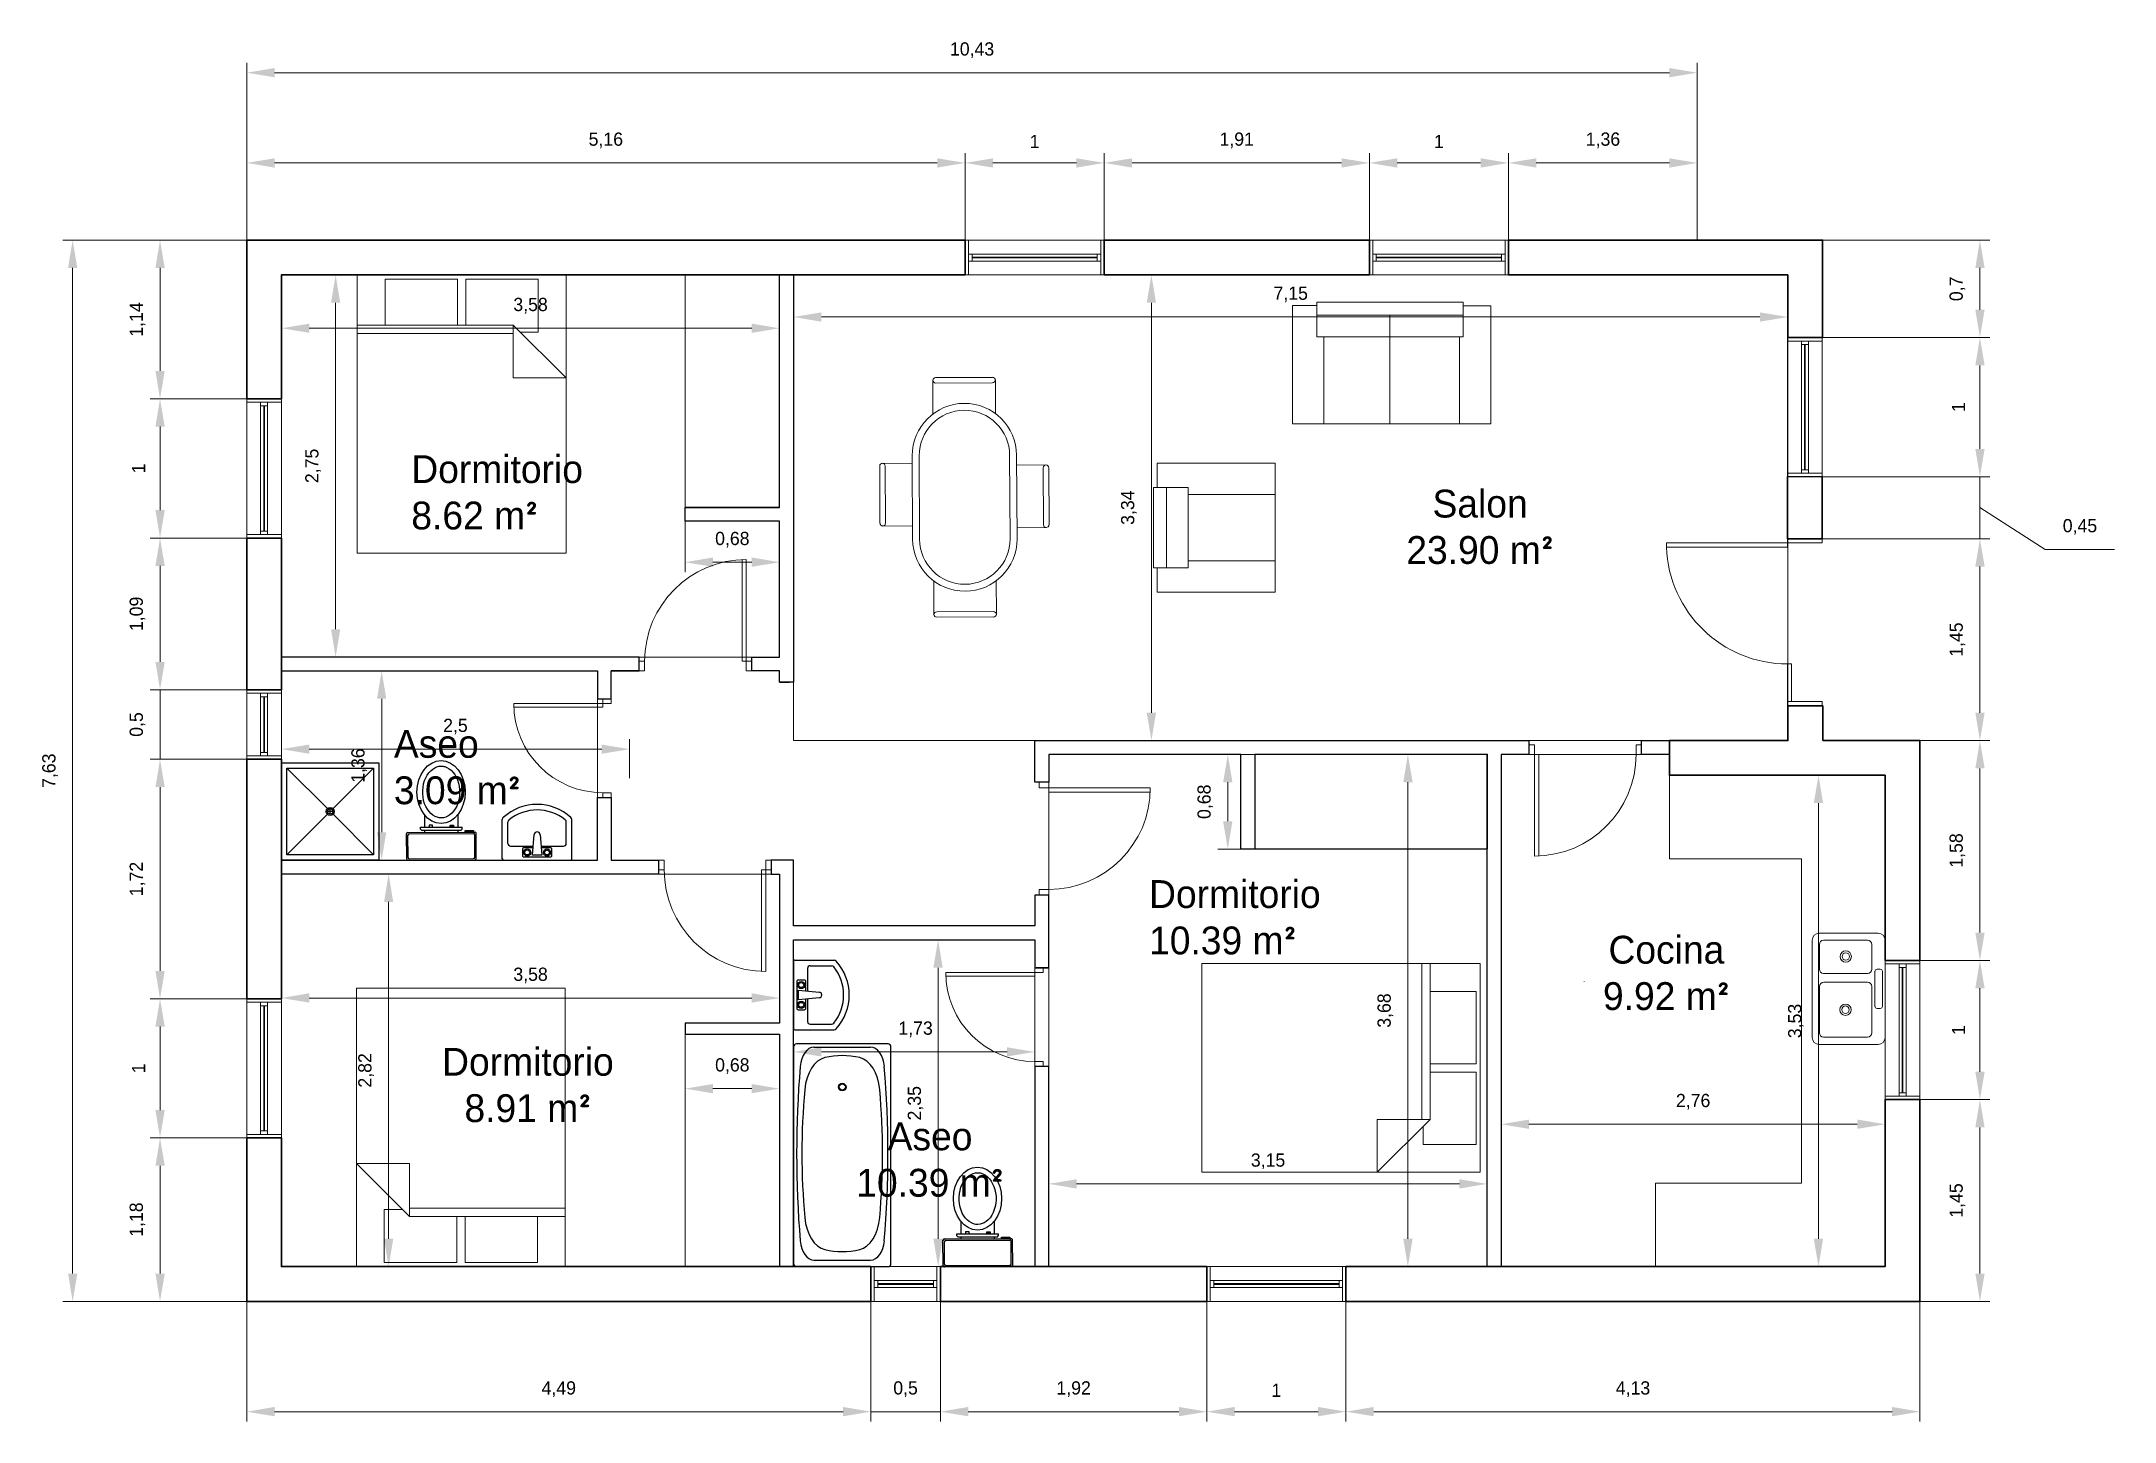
# Model space of a CAD drawing. Header units: millimetres. Extents: x 184.7 to 199.6, y 175 to 184.9.
import ezdxf

# ---------------------------------------------------------------- set-up
doc = ezdxf.new("R2010")
doc.units = ezdxf.units.MM
for name, color, linetype, lineweight in [('cocina', 11, 'Continuous', 20), ('cotas', 1, 'Continuous', 5), ('ladrilloVisto', 18, 'Continuous', 30), ('Muebles', 6, 'Continuous', 20), ('polilinea', 102, 'Continuous', 5), ('Puertas', 30, 'Continuous', 20), ('Ventanas', 3, 'Continuous', 5)]:
    doc.layers.add(name, color=color, linetype=linetype, lineweight=lineweight)
doc.layers.add('sanitarios', color=140, linetype='Continuous')
doc.layers.add('tabiqueInterior', color=18, linetype='Continuous')
doc.styles.add('ATTR', font='romans.shx', dxfattribs={"width": 0.8, "height": 1.2})
doc.dimstyles.new('ISO-25', dxfattribs={"dimtxt": 0.095, "dimasz": 0.2, "dimexe": 0.071, "dimexo": 0, "dimgap": 0.1065, "dimtad": 1, "dimtoh": 1, "dimtxsty": 'Standard', "dimcen": 1, "dimclrd": 1, "dimclre": 1, "dimclrt": 256, "dimadec": 0, "dimazin": 0, "dimtfac": 1, "dimtmove": 0, "dimatfit": 3, "dimldrblk": 'OBLIQUE', "dimfxl": 1, "dimlwd": 5, "dimlwe": 0, "dimarcsym": 0})

msp = doc.modelspace()

# ---------------------------------------------------------------- texts
at = {"layer": 'polilinea', "ltscale": 0.01, "char_height": 0.2}
for s, insert, attachment_point in [('Dormitorio\\P8.62 m{\\fISOCPEUR|b0|i0|c0|p34;²}', (187.384, 181.936), 1), ('Salon\\P23.90 m{\\fISOCPEUR|b0|i0|c0|p34;²}', (195.065, 181.42), 5), ('Aseo\\P3.09 m{\\fISOCPEUR|b0|i0|c0|p34;²}', (187.259, 179.962), 1), ('Dormitorio\\P10.39 m{\\fISOCPEUR|b0|i0|c0|p34;²}', (192.686, 178.883), 1), ('Cocina\\P9.92 m{\\fISOCPEUR|b0|i0|c0|p34;²}', (196.404, 178.215), 5), ('Dormitorio\\P8.91 m{\\fISOCPEUR|b0|i0|c0|p34;²}', (188.222, 177.41), 5), ('Aseo\\P10.39 m{\\fISOCPEUR|b0|i0|c0|p34;²}', (191.112, 176.874), 5)]:
    msp.add_mtext(s, dxfattribs=dict(at, insert=insert, attachment_point=attachment_point))

# ---------------------------------------------------------------- blocks, each defined once
blk = doc.blocks.new('ventana 1.00')
for p, q in [((0, -0.075), (0, 0.175)), ((0, 0.175), (1, 0.175)), ((0.025, 0.175), (0.025, -0.075)), ((0.975, 0.175), (0.975, -0.075)), ((1, -0.075), (1, 0.175)), ((0.05, 0.075), (0.025, 0.075)), ((0.025, 0.025), (0.025, 0.075)), ((0.025, 0.025), (0.05, 0.025)), ((0.95, 0.075), (0.05, 0.075)), ((0.05, 0.025), (0.05, 0.075)), ((0.95, 0.053), (0.05, 0.053)), ((0.95, 0.047), (0.05, 0.047)), ((0.95, 0.025), (0.05, 0.025)), ((0.95, 0.075), (0.95, 0.025)), ((0.975, 0.075), (0.95, 0.075)), ((0.95, 0.025), (0.975, 0.025)), ((1, -0.075), (0, -0.075))]:
    blk.add_line(p, q)
blk = doc.blocks.new('SERVICIO1')
at = {"layer": 'sanitarios'}
for p, q in [((-0.223, 0.149), (-0.237, 0.149)), ((-0.236, -0.151), (-0.237, 0.149)), ((-0.213, 0.139), (-0.223, 0.149)), ((-0.213, 0.23), (-0.202, 0.23)), ((-0.213, 0.17), (-0.213, 0.23)), ((-0.202, 0.17), (-0.213, 0.17)), ((-0.202, 0.23), (-0.202, 0.17)), ((-0.199, -0.241), (-0.201, 0.239)), ((-0.011, 0.25), (-0.191, 0.249)), ((-0.189, -0.231), (-0.191, 0.229)), ((-0.021, 0.24), (-0.181, 0.239)), ((-0.009, -0.23), (-0.011, 0.23)), ((0.001, -0.24), (-0.001, 0.24)), ((-0.237, 0.119), (-0.328, 0.119)), ((-0.25, 0.087), (-0.238, 0.087)), ((-0.25, 0.063), (-0.25, 0.087)), ((-0.238, 0.063), (-0.25, 0.063)), ((-0.238, 0.087), (-0.238, 0.063)), ((-0.213, 0.139), (-0.212, -0.141)), ((-0.2, 0.119), (-0.213, 0.119)), ((-0.236, -0.121), (-0.325, -0.121)), ((-0.25, -0.064), (-0.25, -0.089)), ((-0.238, -0.064), (-0.25, -0.064)), ((-0.25, -0.089), (-0.237, -0.089)), ((-0.237, -0.089), (-0.238, -0.064)), ((-0.222, -0.151), (-0.212, -0.141)), ((-0.2, -0.121), (-0.212, -0.121)), ((-0.222, -0.151), (-0.236, -0.151)), ((-0.009, -0.25), (-0.189, -0.251)), ((-0.019, -0.24), (-0.179, -0.241))]:
    blk.add_line(p, q, dxfattribs=at)
for centre, start, end in [((-0.191, 0.239), 90.1843, 180.1843), ((-0.181, 0.229), 90.1843, 180.1843), ((-0.021, 0.23), 0.1843, 90.1843), ((-0.011, 0.24), 0.1843, 90.1843), ((-0.189, -0.241), 180.1843, 270.1843), ((-0.179, -0.231), 180.1843, 270.1843), ((-0.019, -0.23), 270.1843, 0.1843), ((-0.009, -0.24), 270.1843, 0.1843)]:
    blk.add_arc(centre, 0.01, start, end, dxfattribs=at)
blk.add_ellipse((-0.489, -0.003), major_axis=(-0.226, 0), ratio=0.766867, dxfattribs=at)
blk.add_open_spline([(-0.675, -0.003), (-0.675, -0.043), (-0.646, -0.087), (-0.538, -0.139), (-0.463, -0.143), (-0.347, -0.1), (-0.31, -0.057), (-0.298, 0.025), (-0.32, 0.069), (-0.418, 0.129), (-0.492, 0.139), (-0.615, 0.106), (-0.659, 0.065), (-0.674, 0.015), (-0.675, 0.006), (-0.675, -0.003)], degree=3, knots=[0, 0, 0, 0, 1.010051, 1.010051, 2.020101, 2.020101, 3.030152, 3.030152, 4.040202, 4.040202, 5.050253, 5.050253, 6.060304, 6.060304, 6.283185, 6.283185, 6.283185, 6.283185], dxfattribs=at)
blk = doc.blocks.new('lavamanos')
at = {"layer": 'sanitarios'}
for p, q in [((-0.01, 0.25), (-0.291, 0.25)), ((-0.119, 0.21), (-0.273, 0.21)), ((-0.1, 0.028), (-0.1, 0.19)), ((0, -0.24), (0, 0.24)), ((-0.1, -0.19), (-0.1, -0.028)), ((-0.01, -0.25), (-0.292, -0.25)), ((-0.12, -0.21), (-0.273, -0.21))]:
    blk.add_line(p, q, dxfattribs=at)
blk.add_lwpolyline([(-0.183, 0.021), (-0.035, 0.034), (-0.035, -0.034), (-0.183, -0.02)], dxfattribs=at)
blk.add_lwpolyline([(-0.088, -0.029), (-0.088, -0.096, 0.414214), (-0.078, -0.106), (-0.032, -0.106, 0.414214), (-0.023, -0.096), (-0.023, 0.096, 0.414214), (-0.032, 0.106), (-0.078, 0.106, 0.414214), (-0.088, 0.096), (-0.088, 0.03)], format="xyb", dxfattribs=at)
for centre, radius in [((-0.055, 0.071), 0.0257), ((-0.055, 0.071), 0.0178), ((-0.055, -0.071), 0.0257), ((-0.055, -0.071), 0.0178)]:
    blk.add_circle(centre, radius, dxfattribs=at)
for centre, radius, start, end in [((-0.038, 0), 0.362, 137.7442, 222.1151), ((-0.038, 0), 0.322, 141.0196, 218.8397), ((-0.291, 0.23), 0.02, 89.9297, 137.7442), ((-0.273, 0.19), 0.02, 89.9297, 141.0196), ((-0.12, 0.19), 0.02, 359.9297, 89.9297), ((-0.01, 0.24), 0.01, 359.9297, 89.9297), ((-0.183, 0), 0.0203, 89.875, 269.875), ((-0.292, -0.23), 0.02, 222.1151, 269.9297), ((-0.273, -0.19), 0.02, 218.8397, 269.9297), ((-0.12, -0.19), 0.02, 269.9297, 359.9297), ((-0.01, -0.24), 0.01, 269.9297, 359.9297)]:
    blk.add_arc(centre, radius, start, end, dxfattribs=at)
blk = doc.blocks.new('ventana 0.50')
at = {"layer": 'Ventanas', "ltscale": 0.01}
for p, q in [((0, 0.175), (0.5, 0.175)), ((0, 0.175), (0, -0.075)), ((0.5, -0.075), (0.5, 0.175)), ((0.475, 0.025), (0.45, 0.025)), ((0, -0.075), (0.5, -0.075)), ((0.5, -0.075), (0.475, -0.075))]:
    blk.add_line(p, q, dxfattribs=at)
at = {"layer": 'Ventanas'}
for p, q in [((0.025, 0.175), (0.025, -0.075)), ((0.475, 0.174), (0.475, -0.075)), ((0.05, 0.075), (0.025, 0.075)), ((0.025, 0.025), (0.05, 0.025)), ((0.45, 0.075), (0.05, 0.075)), ((0.05, 0.025), (0.05, 0.075)), ((0.45, 0.053), (0.05, 0.053)), ((0.45, 0.047), (0.05, 0.047)), ((0.45, 0.025), (0.05, 0.025)), ((0.45, 0.075), (0.45, 0.025)), ((0.475, 0.075), (0.45, 0.075)), ((0.45, 0.025), (0.475, 0.025))]:
    blk.add_line(p, q, dxfattribs=at)
blk = doc.blocks.new('Sillon 2 asientos')
at = {"layer": 'Muebles'}
for p, q in [((-0.526, 0), (0.526, 0)), ((-0.526, -0.025), (-0.7, -0.025)), ((-0.7, -0.025), (-0.7, -0.874)), ((-0.526, -0.25), (-0.526, 0)), ((0.726, -0.026), (0.526, -0.026)), ((0.526, -0.25), (-0.526, -0.25)), ((-0.475, -0.874), (-0.475, -0.25)), ((-0.7, -0.874), (0.726, -0.874))]:
    blk.add_line(p, q, dxfattribs=at)
at = {"layer": 'Muebles', "lineweight": 20}
for p, q in [((0.526, -0.25), (0.526, 0)), ((-0.526, -0.093), (0.526, -0.093)), ((0, -0.25), (0, -0.093))]:
    blk.add_line(p, q, dxfattribs=at)
at = {"layer": 'Muebles', "lineweight": 9}
for p, q in [((0.726, -0.874), (0.726, -0.026)), ((0, -0.874), (0, -0.25)), ((0.501, -0.874), (0.501, -0.25))]:
    blk.add_line(p, q, dxfattribs=at)
blk = doc.blocks.new('Sillon 1 asiento')
at = {"layer": 'Muebles'}
for p, q in [((-0.289, 0), (0.289, 0)), ((-0.463, -0.025), (-0.463, -0.874)), ((-0.463, -0.025), (-0.289, -0.025)), ((-0.289, -0.025), (-0.463, -0.025)), ((-0.289, -0.25), (-0.289, 0)), ((0.289, -0.025), (0.463, -0.025)), ((0.289, -0.25), (-0.289, -0.25)), ((-0.238, -0.874), (-0.238, -0.25)), ((-0.463, -0.874), (0.463, -0.874))]:
    blk.add_line(p, q, dxfattribs=at)
at = {"layer": 'Muebles', "lineweight": 20}
for p, q in [((0.289, -0.25), (0.289, 0)), ((-0.289, -0.093), (0.289, -0.093))]:
    blk.add_line(p, q, dxfattribs=at)
at = {"layer": 'Muebles', "lineweight": 9}
for p, q in [((0.463, -0.874), (0.463, -0.025)), ((0.238, -0.874), (0.238, -0.25))]:
    blk.add_line(p, q, dxfattribs=at)
blk = doc.blocks.new('Bed - Queen')
at = {"linetype": 'Continuous'}
for p, q in [((0, -80.00003), (0, 0)), ((0, 0), (59.99999, 0)), ((59.99999, 0), (59.99999, -80.00003)), ((7.99999, -1.2), (28.79998, -1.2)), ((7.99999, -14.4), (7.99999, -1.2)), ((28.79998, -1.2), (28.79998, -14.4)), ((31.19999, -1.2), (51.99999, -1.2)), ((31.19999, -14.4), (31.19999, -1.2)), ((51.99999, -1.2), (51.99999, -16.4)), ((0, -14.4), (44.8, -14.4)), ((44.8, -16.8), (0, -16.8)), ((59.99999, -29.6), (44.8, -14.4)), ((44.8, -14.4), (44.8, -29.6)), ((51.99999, -16.4), (46.79936, -16.4)), ((44.8, -29.6), (59.99999, -29.6)), ((59.99999, -80.00003), (0, -80.00003))]:
    blk.add_line(p, q, dxfattribs=at)
blk = doc.blocks.new('Lavaplatos 01')
at = {"layer": 'cocina'}
for p, q in [((-0.4, 0.474), (-0.4, 0.05)), ((0.35, 0.525), (-0.35, 0.525)), ((0.4, 0.05), (0.4, 0.474)), ((-0.35, 0), (0.35, 0))]:
    blk.add_line(p, q, dxfattribs=at)
at = {"layer": 'cocina', "lineweight": 9}
for p, q in [((0.016, 0.473), (-0.317, 0.473)), ((0.319, 0.473), (0.142, 0.473)), ((-0.347, 0.442), (-0.347, 0.126)), ((0.047, 0.127), (0.047, 0.441)), ((0.111, 0.442), (0.111, 0.126)), ((0.35, 0.126), (0.35, 0.442)), ((-0.317, 0.096), (0.016, 0.096)), ((-0.141, 0.058), (-0.141, 0.035)), ((0.126, 0.073), (-0.126, 0.073)), ((-0.126, 0.02), (0.126, 0.02)), ((0.141, 0.035), (0.141, 0.058)), ((0.142, 0.096), (0.319, 0.096))]:
    blk.add_line(p, q, dxfattribs=at)
at = {"layer": 'cocina'}
for centre, major_axis, start_param, end_param in [((-0.35, 0.474), (0.0355, 0.0355), 0.785398, 2.356194), ((0.35, 0.474), (-0.0355, 0.0355), 3.926991, 5.497787), ((-0.35, 0.05), (-0.0355, 0.0355), 0.785398, 2.356194), ((0.35, 0.05), (0.0355, 0.0355), 3.926991, 5.497787)]:
    blk.add_ellipse(centre, major_axis=major_axis, ratio=1, start_param=start_param, end_param=end_param, dxfattribs=at)
at = {"layer": 'cocina', "lineweight": 9}
for centre, major_axis, start_param, end_param in [((-0.317, 0.442), (0.0218, 0.0218), 0.785398, 2.356194), ((0.016, 0.441), (-0.0221, 0.0221), 3.926991, 5.497787), ((0.142, 0.442), (0.0218, 0.0218), 0.785398, 2.356194), ((0.319, 0.442), (-0.0218, 0.0218), 3.926991, 5.497787), ((-0.317, 0.126), (-0.0218, 0.0218), 0.785398, 2.356194), ((-0.126, 0.058), (0.0105, 0.0105), 0.785398, 2.356194), ((-0.126, 0.035), (-0.0105, 0.0105), 0.785398, 2.356194), ((0.016, 0.127), (0.0221, 0.0221), 3.926991, 5.497787), ((0.142, 0.126), (-0.0218, 0.0218), 0.785398, 2.356194), ((0.126, 0.058), (-0.0105, 0.0105), 3.926991, 5.497787), ((0.126, 0.035), (0.0105, 0.0105), 3.926991, 5.497787), ((0.319, 0.126), (0.0218, 0.0218), 3.926991, 5.497787)]:
    blk.add_ellipse(centre, major_axis=major_axis, ratio=1, start_param=start_param, end_param=end_param, dxfattribs=at)
at = {"layer": 'cocina', "lineweight": 0}
for centre, major_axis, start_param, end_param in [((-0.15, 0.285), (0.0288, 0.0288), 5.497787, 11.780972), ((-0.15, 0.285), (-0.0189, 0.0189), 3.926991, 10.210176), ((0.232, 0.283), (-0.0288, 0.0288), 3.926991, 10.210176), ((0.232, 0.283), (0.0189, 0.0189), 5.497787, 11.780972)]:
    blk.add_ellipse(centre, major_axis=major_axis, ratio=1, start_param=start_param, end_param=end_param, dxfattribs=at)
blk = doc.blocks.new('Mesa 4 personas')
at = {"layer": 'Muebles'}
for p, q in [((-0.531, 1.352), (-0.123, 1.353)), ((-0.552, 1.333), (-0.552, 1.331)), ((-0.123, 1.314), (-0.531, 1.312)), ((-0.102, 1.333), (-0.102, 1.335)), ((-0.934, 0.716), (-0.932, 0.305)), ((-0.914, 0.735), (-0.914, 0.735)), ((-0.892, 0.305), (-0.894, 0.716)), ((0.243, 0.293), (0.241, 0.704)), ((0.261, 0.724), (0.261, 0.724)), ((0.281, 0.704), (0.283, 0.294)), ((-0.912, 0.286), (-0.912, 0.286)), ((0.263, 0.274), (0.263, 0.274)), ((-0.545, -0.352), (-0.545, -0.349)), ((-0.116, -0.329), (-0.524, -0.331)), ((-0.524, -0.37), (-0.116, -0.368)), ((-0.095, -0.348), (-0.095, -0.35))]:
    blk.add_line(p, q, dxfattribs=at)
at = {"layer": 'Muebles', "lineweight": 20}
for p, q in [((-0.552, 1.331), (-0.551, 1.091)), ((-0.102, 1.333), (-0.101, 1.093)), ((-0.913, 0.735), (-0.7, 0.736)), ((0.26, 0.724), (0.05, 0.723)), ((-0.7, 0.286), (-0.912, 0.285)), ((0.051, 0.273), (0.263, 0.274)), ((-0.545, -0.35), (-0.546, -0.11)), ((-0.095, -0.348), (-0.096, -0.108))]:
    blk.add_line(p, q, dxfattribs=at)
at = {"layer": 'Muebles', "ltscale": 0.5}
for points in [[(0.053, 0.193, -1), (-0.697, 0.19), (-0.7, 0.79, -1), (0.05, 0.793)], [(0.003, 0.193, -1), (-0.647, 0.19), (-0.65, 0.79, -1), (0, 0.793)]]:
    blk.add_lwpolyline(points, format="xyb", close=True, dxfattribs=at)
at = {"layer": 'Muebles'}
for centre, radius, start, end in [((-0.531, 1.331), 0.0208, 90.2387, 180.2387), ((-0.123, 1.333), 0.0208, 0.2387, 90.2387), ((-0.531, 1.333), 0.0208, 180.2387, 270.2387), ((-0.123, 1.335), 0.0208, 270.2387, 0.2387), ((-0.914, 0.716), 0.0197, 90.2387, 180.2387), ((-0.914, 0.716), 0.0197, 0.2387, 90.2387), ((0.261, 0.704), 0.0197, 90.2387, 180.2387), ((0.261, 0.704), 0.0197, 0.2387, 90.2387), ((-0.912, 0.305), 0.0197, 180.2387, 270.2387), ((-0.912, 0.305), 0.0197, 270.2387, 0.2387), ((0.263, 0.294), 0.0197, 180.2387, 270.2387), ((0.263, 0.294), 0.0197, 270.2387, 0.2387), ((-0.524, -0.352), 0.0208, 90.2387, 180.2387), ((-0.524, -0.349), 0.0208, 180.2387, 270.2387), ((-0.116, -0.35), 0.0208, 0.2387, 90.2387), ((-0.116, -0.348), 0.0208, 270.2387, 0.2387)]:
    blk.add_arc(centre, radius, start, end, dxfattribs=at)
blk = doc.blocks.new('P. entrada')
for p, q in [((0, 1.12), (-0.03, 1.12)), ((-0.03, 1.12), (-0.03, 0.25)), ((0, 0.25), (0, 1.12)), ((-1.17, 0.25), (-1.17, 0)), ((-1.14, 0.25), (-1.17, 0.25)), ((-1.17, 0.25), (-0.87, 0.25)), ((-1.14, 0), (-1.14, 0.25)), ((-1.14, 0.25), (-1.14, 0.22)), ((-1.14, 0.22), (-0.87, 0.22)), ((-0.87, 0.22), (-0.87, 0.25)), ((-0.03, 0.25), (0.03, 0.25)), ((0, 0), (0, 0.25)), ((0.03, 0.25), (0.03, 0)), ((-1.17, 0), (-1.14, 0)), ((0.03, 0), (0, 0))]:
    blk.add_line(p, q)
blk.add_arc((0, 0.25), 0.87, 91.9766, 180)
blk = doc.blocks.new('B33')
for centre, radius, start, end in [((0.2172, -0.249), 0.17, 98.25579, 171.81884), ((0.48, -2.06), 2, 81.74421, 98.25579), ((0.7428, -0.249), 0.17, 8.18116, 81.74421), ((0.92, -0.35), 0.88, 171.81884, 188.18116), ((0.04, -0.35), 0.88, 351.81884, 8.18116), ((0.2172, -0.451), 0.17, 188.18116, 261.74421), ((0.7428, -0.451), 0.17, 278.25579, 351.81884), ((0.48, 1.36), 2, 261.74421, 278.25579)]:
    blk.add_arc(centre, radius, start, end)
blk = doc.blocks.new('B11')
for p, q in [((0.002, -0.5533), (0.002, -0.1467)), ((0.958, -0.5533), (0.958, -0.1467))]:
    blk.add_line(p, q)
for centre, radius, start, end in [((0.102, -0.1467), 0.1, 97.48952, 180), ((0.48, -3.022), 3, 82.51048, 97.48952), ((0.858, -0.1467), 0.1, 0, 82.51048), ((0.102, -0.5533), 0.1, 180, 262.51048), ((0.858, -0.5533), 0.1, 277.48952, 0), ((0.48, 2.322), 3, 262.51048, 277.48952)]:
    blk.add_arc(centre, radius, start, end)
blk = doc.blocks.new('BANO160')
blk.add_lwpolyline([(0.03, 0.35, 0.414214), (0.01, 0.33), (0.01, -0.33, 0.414214), (0.03, -0.35), (1.59, -0.35, 0.414214), (1.61, -0.33), (1.61, 0.33, 0.414214), (1.59, 0.35)], format="xyb", close=True)
for radius in [0.0275, 0.0225]:
    blk.add_circle((0.32, 0), radius)
at = {"xscale": 1.6, "zscale": 1.6}
for name in ['B11', 'B33']:
    blk.add_blockref(name, (0.03, 0.35), dxfattribs=at)
blk = doc.blocks.new('banera_01')
blk.add_blockref('BANO160', (-1.3, 0.691))
blk = doc.blocks.new('36X36 Single Shower Stall PV')
for p, q in [((2, -2), (16.9557, -16.9557)), ((19.0558, -16.9443), (33.9999, -2)), ((2, -34), (16.9402, -19.0598)), ((19, -18), (17, -18)), ((18, -19), (18, -17)), ((19.0635, -19.0634), (33.9999, -34))]:
    blk.add_line(p, q)
for points in [[(0, -36), (0, 0), (35.9999, 0), (35.9999, -36)], [(2, -34), (2, -2), (33.9999, -2), (33.9999, -34)]]:
    blk.add_lwpolyline(points, close=True)
for radius in [1.5, 1]:
    blk.add_circle((18, -18), radius)
at = {"style": 'ATTR', "width": 0.8, "flags": 9}
blk.add_attdef('ESTCODE', (0, 0), '', height=0.000000923, dxfattribs=at)
blk = doc.blocks.new('ducha_36x36-2d-planta')
blk.add_blockref('36X36 Single Shower Stall PV', (235.96, 189.39))
blk = doc.blocks.new('*D28')
at = {"layer": 'cotas', "color": 1, "lineweight": 0, "ltscale": 0.01}
for p, q in [((186.201, 183.481), (184.879, 183.481)), ((186.201, 175.856), (184.879, 175.856))]:
    blk.add_line(p, q, dxfattribs=at)
at = {"layer": 'cotas', "color": 1, "lineweight": 5, "ltscale": 0.01}
blk.add_line((184.95, 176.056), (184.95, 183.281), dxfattribs=at)
at = {"layer": 'cotas', "color": 1, "ltscale": 0.01}
for points in [[(184.917, 183.281), (184.984, 183.281), (184.95, 183.481)], [(184.917, 176.056), (184.984, 176.056), (184.95, 175.856)]]:
    blk.add_solid(points, dxfattribs=at)
at = {"layer": 'Defpoints', "color": 0, "ltscale": 0.01}
for p in [(184.95, 183.481), (186.201, 183.481), (186.201, 175.856)]:
    blk.add_point(p, dxfattribs=at)
at = {"layer": 'cotas', "ltscale": 0.01, "insert": (184.788, 179.669), "char_height": 0.095, "attachment_point": 5, "rotation": 90}
blk.add_mtext('7,63', dxfattribs=at)
blk = doc.blocks.new('_Oblique')
at = {"layer": 'ladrilloVisto', "color": 0, "lineweight": -2}
blk.add_line((-0.5, -0.5), (0.5, 0.5), dxfattribs=at)
blk = doc.blocks.new('*D29')
at = {"layer": 'cotas', "color": 1, "lineweight": 0, "ltscale": 0.01}
for p, q in [((186.201, 177.031), (185.507, 177.031)), ((186.201, 175.856), (185.507, 175.856))]:
    blk.add_line(p, q, dxfattribs=at)
at = {"layer": 'cotas', "color": 1, "lineweight": 5, "ltscale": 0.01}
blk.add_line((185.578, 176.056), (185.578, 176.831), dxfattribs=at)
at = {"layer": 'cotas', "color": 1, "ltscale": 0.01}
for points in [[(185.545, 176.831), (185.612, 176.831), (185.578, 177.031)], [(185.545, 176.056), (185.612, 176.056), (185.578, 175.856)]]:
    blk.add_solid(points, dxfattribs=at)
at = {"layer": 'Defpoints', "color": 0, "ltscale": 0.01}
for p in [(185.578, 177.031), (186.201, 177.031), (186.201, 175.856)]:
    blk.add_point(p, dxfattribs=at)
at = {"layer": 'cotas', "ltscale": 0.01, "insert": (185.416, 176.444), "char_height": 0.095, "attachment_point": 5, "rotation": 90}
blk.add_mtext('1,18', dxfattribs=at)
blk = doc.blocks.new('*D30')
at = {"layer": 'cotas', "color": 1, "lineweight": 0, "ltscale": 0.01}
for p, q in [((186.201, 178.031), (185.507, 178.031)), ((186.201, 177.031), (185.507, 177.031))]:
    blk.add_line(p, q, dxfattribs=at)
at = {"layer": 'cotas', "color": 1, "lineweight": 5, "ltscale": 0.01}
blk.add_line((185.578, 177.231), (185.578, 177.831), dxfattribs=at)
at = {"layer": 'cotas', "color": 1, "ltscale": 0.01}
for points in [[(185.545, 177.831), (185.612, 177.831), (185.578, 178.031)], [(185.545, 177.231), (185.612, 177.231), (185.578, 177.031)]]:
    blk.add_solid(points, dxfattribs=at)
at = {"layer": 'Defpoints', "color": 0, "ltscale": 0.01}
for p in [(185.578, 178.031), (186.201, 178.031), (186.201, 177.031)]:
    blk.add_point(p, dxfattribs=at)
at = {"layer": 'cotas', "ltscale": 0.01, "insert": (185.424, 177.531), "char_height": 0.095, "attachment_point": 5, "rotation": 90}
blk.add_mtext('1', dxfattribs=at)
blk = doc.blocks.new('*D31')
at = {"layer": 'cotas', "color": 1, "lineweight": 0, "ltscale": 0.01}
for p, q in [((186.201, 179.751), (185.507, 179.751)), ((186.201, 178.031), (185.507, 178.031))]:
    blk.add_line(p, q, dxfattribs=at)
at = {"layer": 'cotas', "color": 1, "lineweight": 5, "ltscale": 0.01}
blk.add_line((185.578, 178.231), (185.578, 179.551), dxfattribs=at)
at = {"layer": 'cotas', "color": 1, "ltscale": 0.01}
for points in [[(185.545, 179.551), (185.612, 179.551), (185.578, 179.751)], [(185.545, 178.231), (185.612, 178.231), (185.578, 178.031)]]:
    blk.add_solid(points, dxfattribs=at)
at = {"layer": 'Defpoints', "color": 0, "ltscale": 0.01}
for p in [(185.578, 179.751), (186.201, 179.751), (186.201, 178.031)]:
    blk.add_point(p, dxfattribs=at)
at = {"layer": 'cotas', "ltscale": 0.01, "insert": (185.416, 178.891), "char_height": 0.095, "attachment_point": 5, "rotation": 90}
blk.add_mtext('1,72', dxfattribs=at)
blk = doc.blocks.new('*D32')
at = {"layer": 'cotas', "color": 1, "lineweight": 5, "ltscale": 0.01}
for p, q in [((185.578, 180.451), (185.578, 180.651)), ((185.578, 179.751), (185.578, 180.251)), ((185.578, 179.551), (185.578, 179.351))]:
    blk.add_line(p, q, dxfattribs=at)
at = {"layer": 'cotas', "color": 1, "lineweight": 0, "ltscale": 0.01}
for p, q in [((186.201, 180.251), (185.507, 180.251)), ((186.201, 179.751), (185.507, 179.751))]:
    blk.add_line(p, q, dxfattribs=at)
at = {"layer": 'cotas', "color": 1, "ltscale": 0.01}
for points in [[(185.545, 180.451), (185.612, 180.451), (185.578, 180.251)], [(185.545, 179.551), (185.612, 179.551), (185.578, 179.751)]]:
    blk.add_solid(points, dxfattribs=at)
at = {"layer": 'Defpoints', "color": 0, "ltscale": 0.01}
for p in [(185.578, 180.251), (186.201, 180.251), (186.201, 179.751)]:
    blk.add_point(p, dxfattribs=at)
at = {"layer": 'cotas', "ltscale": 0.01, "insert": (185.416, 180.001), "char_height": 0.095, "attachment_point": 5, "rotation": 90}
blk.add_mtext('0,5', dxfattribs=at)
blk = doc.blocks.new('*D33')
at = {"layer": 'cotas', "color": 1, "lineweight": 0, "ltscale": 0.01}
for p, q in [((186.201, 181.341), (185.507, 181.341)), ((186.201, 180.251), (185.507, 180.251))]:
    blk.add_line(p, q, dxfattribs=at)
at = {"layer": 'cotas', "color": 1, "lineweight": 5, "ltscale": 0.01}
blk.add_line((185.578, 180.451), (185.578, 181.141), dxfattribs=at)
at = {"layer": 'cotas', "color": 1, "ltscale": 0.01}
for points in [[(185.545, 181.141), (185.612, 181.141), (185.578, 181.341)], [(185.545, 180.451), (185.612, 180.451), (185.578, 180.251)]]:
    blk.add_solid(points, dxfattribs=at)
at = {"layer": 'Defpoints', "color": 0, "ltscale": 0.01}
for p in [(185.578, 181.341), (186.201, 181.341), (186.201, 180.251)]:
    blk.add_point(p, dxfattribs=at)
at = {"layer": 'cotas', "ltscale": 0.01, "insert": (185.416, 180.796), "char_height": 0.095, "attachment_point": 5, "rotation": 90}
blk.add_mtext('1,09', dxfattribs=at)
blk = doc.blocks.new('*D34')
at = {"layer": 'cotas', "color": 1, "lineweight": 0, "ltscale": 0.01}
for p, q in [((186.201, 182.341), (185.507, 182.341)), ((186.201, 181.341), (185.507, 181.341))]:
    blk.add_line(p, q, dxfattribs=at)
at = {"layer": 'cotas', "color": 1, "lineweight": 5, "ltscale": 0.01}
blk.add_line((185.578, 181.541), (185.578, 182.141), dxfattribs=at)
at = {"layer": 'cotas', "color": 1, "ltscale": 0.01}
for points in [[(185.545, 182.141), (185.612, 182.141), (185.578, 182.341)], [(185.545, 181.541), (185.612, 181.541), (185.578, 181.341)]]:
    blk.add_solid(points, dxfattribs=at)
at = {"layer": 'Defpoints', "color": 0, "ltscale": 0.01}
for p in [(185.578, 182.341), (186.201, 182.341), (186.201, 181.341)]:
    blk.add_point(p, dxfattribs=at)
at = {"layer": 'cotas', "ltscale": 0.01, "insert": (185.424, 181.841), "char_height": 0.095, "attachment_point": 5, "rotation": 90}
blk.add_mtext('1', dxfattribs=at)
blk = doc.blocks.new('*D35')
at = {"layer": 'cotas', "color": 1, "lineweight": 0, "ltscale": 0.01}
for p, q in [((186.201, 183.481), (185.507, 183.481)), ((186.201, 182.341), (185.507, 182.341))]:
    blk.add_line(p, q, dxfattribs=at)
at = {"layer": 'cotas', "color": 1, "lineweight": 5, "ltscale": 0.01}
blk.add_line((185.578, 182.541), (185.578, 183.281), dxfattribs=at)
at = {"layer": 'cotas', "color": 1, "ltscale": 0.01}
for points in [[(185.545, 183.281), (185.612, 183.281), (185.578, 183.481)], [(185.545, 182.541), (185.612, 182.541), (185.578, 182.341)]]:
    blk.add_solid(points, dxfattribs=at)
at = {"layer": 'Defpoints', "color": 0, "ltscale": 0.01}
for p in [(185.578, 183.481), (186.201, 183.481), (186.201, 182.341)]:
    blk.add_point(p, dxfattribs=at)
at = {"layer": 'cotas', "ltscale": 0.01, "insert": (185.416, 182.911), "char_height": 0.095, "attachment_point": 5, "rotation": 90}
blk.add_mtext('1,14', dxfattribs=at)
blk = doc.blocks.new('*D36')
at = {"layer": 'cotas', "color": 1, "lineweight": 0, "ltscale": 0.01}
for p, q in [((186.201, 183.481), (186.201, 184.755)), ((196.626, 183.481), (196.626, 184.755))]:
    blk.add_line(p, q, dxfattribs=at)
at = {"layer": 'cotas', "color": 1, "lineweight": 5, "ltscale": 0.01}
blk.add_line((186.401, 184.684), (196.426, 184.684), dxfattribs=at)
at = {"layer": 'cotas', "color": 1, "ltscale": 0.01}
for points in [[(186.401, 184.717), (186.401, 184.651), (186.201, 184.684)], [(196.426, 184.717), (196.426, 184.651), (196.626, 184.684)]]:
    blk.add_solid(points, dxfattribs=at)
at = {"layer": 'Defpoints', "color": 0, "ltscale": 0.01}
for p in [(196.626, 184.684), (186.201, 183.481), (196.626, 183.481)]:
    blk.add_point(p, dxfattribs=at)
at = {"layer": 'cotas', "ltscale": 0.01, "insert": (191.414, 184.846), "char_height": 0.095, "attachment_point": 5}
blk.add_mtext('10,43', dxfattribs=at)
blk = doc.blocks.new('*D37')
at = {"layer": 'cotas', "color": 1, "lineweight": 0, "ltscale": 0.01}
for p, q in [((186.201, 183.481), (186.201, 184.107)), ((191.364, 183.481), (191.364, 184.107))]:
    blk.add_line(p, q, dxfattribs=at)
at = {"layer": 'cotas', "color": 1, "lineweight": 5, "ltscale": 0.01}
blk.add_line((186.401, 184.036), (191.164, 184.036), dxfattribs=at)
at = {"layer": 'cotas', "color": 1, "ltscale": 0.01}
for points in [[(186.401, 184.069), (186.401, 184.002), (186.201, 184.036)], [(191.164, 184.069), (191.164, 184.002), (191.364, 184.036)]]:
    blk.add_solid(points, dxfattribs=at)
at = {"layer": 'Defpoints', "color": 0, "ltscale": 0.01}
for p in [(191.364, 184.036), (186.201, 183.481), (191.364, 183.481)]:
    blk.add_point(p, dxfattribs=at)
at = {"layer": 'cotas', "ltscale": 0.01, "insert": (188.782, 184.198), "char_height": 0.095, "attachment_point": 5}
blk.add_mtext('5,16', dxfattribs=at)
blk = doc.blocks.new('*D38')
at = {"layer": 'cotas', "color": 1, "lineweight": 0, "ltscale": 0.01}
for p, q in [((191.364, 183.481), (191.364, 184.107)), ((192.364, 183.481), (192.364, 184.107))]:
    blk.add_line(p, q, dxfattribs=at)
at = {"layer": 'cotas', "color": 1, "lineweight": 5, "ltscale": 0.01}
blk.add_line((191.564, 184.036), (192.164, 184.036), dxfattribs=at)
at = {"layer": 'cotas', "color": 1, "ltscale": 0.01}
for points in [[(191.564, 184.069), (191.564, 184.002), (191.364, 184.036)], [(192.164, 184.069), (192.164, 184.002), (192.364, 184.036)]]:
    blk.add_solid(points, dxfattribs=at)
at = {"layer": 'Defpoints', "color": 0, "ltscale": 0.01}
for p in [(192.364, 184.036), (191.364, 183.481), (192.364, 183.481)]:
    blk.add_point(p, dxfattribs=at)
at = {"layer": 'cotas', "ltscale": 0.01, "insert": (191.864, 184.19), "char_height": 0.095, "attachment_point": 5}
blk.add_mtext('1', dxfattribs=at)
blk = doc.blocks.new('*D39')
at = {"layer": 'cotas', "color": 1, "lineweight": 0, "ltscale": 0.01}
for p, q in [((192.364, 183.481), (192.364, 184.107)), ((194.269, 183.481), (194.269, 184.107))]:
    blk.add_line(p, q, dxfattribs=at)
at = {"layer": 'cotas', "color": 1, "lineweight": 5, "ltscale": 0.01}
blk.add_line((192.564, 184.036), (194.069, 184.036), dxfattribs=at)
at = {"layer": 'cotas', "color": 1, "ltscale": 0.01}
for points in [[(192.564, 184.069), (192.564, 184.002), (192.364, 184.036)], [(194.069, 184.069), (194.069, 184.002), (194.269, 184.036)]]:
    blk.add_solid(points, dxfattribs=at)
at = {"layer": 'Defpoints', "color": 0, "ltscale": 0.01}
for p in [(194.269, 184.036), (192.364, 183.481), (194.269, 183.481)]:
    blk.add_point(p, dxfattribs=at)
at = {"layer": 'cotas', "ltscale": 0.01, "insert": (193.316, 184.198), "char_height": 0.095, "attachment_point": 5}
blk.add_mtext('1,91', dxfattribs=at)
blk = doc.blocks.new('*D40')
at = {"layer": 'cotas', "color": 1, "lineweight": 0, "ltscale": 0.01}
for p, q in [((194.269, 183.481), (194.269, 184.107)), ((195.269, 183.481), (195.269, 184.107))]:
    blk.add_line(p, q, dxfattribs=at)
at = {"layer": 'cotas', "color": 1, "lineweight": 5, "ltscale": 0.01}
blk.add_line((194.469, 184.036), (195.069, 184.036), dxfattribs=at)
at = {"layer": 'cotas', "color": 1, "ltscale": 0.01}
for points in [[(194.469, 184.069), (194.469, 184.002), (194.269, 184.036)], [(195.069, 184.069), (195.069, 184.002), (195.269, 184.036)]]:
    blk.add_solid(points, dxfattribs=at)
at = {"layer": 'Defpoints', "color": 0, "ltscale": 0.01}
for p in [(195.269, 184.036), (194.269, 183.481), (195.269, 183.481)]:
    blk.add_point(p, dxfattribs=at)
at = {"layer": 'cotas', "ltscale": 0.01, "insert": (194.769, 184.19), "char_height": 0.095, "attachment_point": 5}
blk.add_mtext('1', dxfattribs=at)
blk = doc.blocks.new('*D41')
at = {"layer": 'cotas', "color": 1, "lineweight": 0, "ltscale": 0.01}
for p, q in [((195.269, 183.481), (195.269, 184.107)), ((196.626, 183.481), (196.626, 184.107))]:
    blk.add_line(p, q, dxfattribs=at)
at = {"layer": 'cotas', "color": 1, "lineweight": 5, "ltscale": 0.01}
blk.add_line((195.469, 184.036), (196.426, 184.036), dxfattribs=at)
at = {"layer": 'cotas', "color": 1, "ltscale": 0.01}
for points in [[(195.469, 184.069), (195.469, 184.002), (195.269, 184.036)], [(196.426, 184.069), (196.426, 184.002), (196.626, 184.036)]]:
    blk.add_solid(points, dxfattribs=at)
at = {"layer": 'Defpoints', "color": 0, "ltscale": 0.01}
for p in [(196.626, 184.036), (195.269, 183.481), (196.626, 183.481)]:
    blk.add_point(p, dxfattribs=at)
at = {"layer": 'cotas', "ltscale": 0.01, "insert": (195.948, 184.198), "char_height": 0.095, "attachment_point": 5}
blk.add_mtext('1,36', dxfattribs=at)
blk = doc.blocks.new('*D42')
at = {"layer": 'cotas', "color": 1, "lineweight": 0, "ltscale": 0.01}
for p, q in [((197.527, 181.336), (198.728, 181.336)), ((198.226, 179.886), (198.728, 179.886))]:
    blk.add_line(p, q, dxfattribs=at)
at = {"layer": 'cotas', "color": 1, "lineweight": 5, "ltscale": 0.01}
blk.add_line((198.657, 181.136), (198.657, 180.086), dxfattribs=at)
at = {"layer": 'cotas', "color": 1, "ltscale": 0.01}
for points in [[(198.624, 181.136), (198.691, 181.136), (198.657, 181.336)], [(198.624, 180.086), (198.691, 180.086), (198.657, 179.886)]]:
    blk.add_solid(points, dxfattribs=at)
at = {"layer": 'Defpoints', "color": 0, "ltscale": 0.01}
for p in [(197.527, 181.336), (198.226, 179.886), (198.657, 179.886)]:
    blk.add_point(p, dxfattribs=at)
at = {"layer": 'cotas', "ltscale": 0.01, "insert": (198.495, 180.611), "char_height": 0.095, "attachment_point": 5, "rotation": 90}
blk.add_mtext('1,45', dxfattribs=at)
blk = doc.blocks.new('*D43')
at = {"layer": 'cotas', "color": 1, "lineweight": 0, "ltscale": 0.01}
for p, q in [((198.226, 179.886), (198.728, 179.886)), ((198.226, 178.306), (198.728, 178.306))]:
    blk.add_line(p, q, dxfattribs=at)
at = {"layer": 'cotas', "color": 1, "lineweight": 5, "ltscale": 0.01}
blk.add_line((198.657, 179.686), (198.657, 178.506), dxfattribs=at)
at = {"layer": 'cotas', "color": 1, "ltscale": 0.01}
for points in [[(198.624, 179.686), (198.691, 179.686), (198.657, 179.886)], [(198.624, 178.506), (198.691, 178.506), (198.657, 178.306)]]:
    blk.add_solid(points, dxfattribs=at)
at = {"layer": 'Defpoints', "color": 0, "ltscale": 0.01}
for p in [(198.226, 179.886), (198.226, 178.306), (198.657, 178.306)]:
    blk.add_point(p, dxfattribs=at)
at = {"layer": 'cotas', "ltscale": 0.01, "insert": (198.495, 179.096), "char_height": 0.095, "attachment_point": 5, "rotation": 90}
blk.add_mtext('1,58', dxfattribs=at)
blk = doc.blocks.new('*D44')
at = {"layer": 'cotas', "color": 1, "lineweight": 0, "ltscale": 0.01}
for p, q in [((198.226, 178.306), (198.728, 178.306)), ((198.226, 177.306), (198.728, 177.306))]:
    blk.add_line(p, q, dxfattribs=at)
at = {"layer": 'cotas', "color": 1, "lineweight": 5, "ltscale": 0.01}
blk.add_line((198.657, 178.106), (198.657, 177.506), dxfattribs=at)
at = {"layer": 'cotas', "color": 1, "ltscale": 0.01}
for points in [[(198.624, 178.106), (198.691, 178.106), (198.657, 178.306)], [(198.624, 177.506), (198.691, 177.506), (198.657, 177.306)]]:
    blk.add_solid(points, dxfattribs=at)
at = {"layer": 'Defpoints', "color": 0, "ltscale": 0.01}
for p in [(198.226, 178.306), (198.226, 177.306), (198.657, 177.306)]:
    blk.add_point(p, dxfattribs=at)
at = {"layer": 'cotas', "ltscale": 0.01, "insert": (198.503, 177.806), "char_height": 0.095, "attachment_point": 5, "rotation": 90}
blk.add_mtext('1', dxfattribs=at)
blk = doc.blocks.new('*D45')
at = {"layer": 'cotas', "color": 1, "lineweight": 0, "ltscale": 0.01}
for p, q in [((198.226, 177.306), (198.728, 177.306)), ((198.226, 175.856), (198.728, 175.856))]:
    blk.add_line(p, q, dxfattribs=at)
at = {"layer": 'cotas', "color": 1, "lineweight": 5, "ltscale": 0.01}
blk.add_line((198.657, 177.106), (198.657, 176.056), dxfattribs=at)
at = {"layer": 'cotas', "color": 1, "ltscale": 0.01}
for points in [[(198.624, 177.106), (198.691, 177.106), (198.657, 177.306)], [(198.624, 176.056), (198.691, 176.056), (198.657, 175.856)]]:
    blk.add_solid(points, dxfattribs=at)
at = {"layer": 'Defpoints', "color": 0, "ltscale": 0.01}
for p in [(198.226, 177.306), (198.226, 175.856), (198.657, 175.856)]:
    blk.add_point(p, dxfattribs=at)
at = {"layer": 'cotas', "ltscale": 0.01, "insert": (198.495, 176.581), "char_height": 0.095, "attachment_point": 5, "rotation": 90}
blk.add_mtext('1,45', dxfattribs=at)
blk = doc.blocks.new('*D46')
at = {"layer": 'cotas', "color": 1, "lineweight": 0, "ltscale": 0.01}
for p, q in [((194.101, 175.856), (194.101, 174.993)), ((198.226, 175.856), (198.226, 174.993))]:
    blk.add_line(p, q, dxfattribs=at)
at = {"layer": 'cotas', "color": 1, "lineweight": 5, "ltscale": 0.01}
blk.add_line((198.026, 175.064), (194.301, 175.064), dxfattribs=at)
at = {"layer": 'cotas', "color": 1, "ltscale": 0.01}
for points in [[(194.301, 175.098), (194.301, 175.031), (194.101, 175.064)], [(198.026, 175.098), (198.026, 175.031), (198.226, 175.064)]]:
    blk.add_solid(points, dxfattribs=at)
at = {"layer": 'Defpoints', "color": 0, "ltscale": 0.01}
for p in [(194.101, 175.856), (198.226, 175.856), (194.101, 175.064)]:
    blk.add_point(p, dxfattribs=at)
at = {"layer": 'cotas', "ltscale": 0.01, "insert": (196.164, 175.226), "char_height": 0.095, "attachment_point": 5}
blk.add_mtext('4,13', dxfattribs=at)
blk = doc.blocks.new('*D47')
at = {"layer": 'cotas', "color": 1, "lineweight": 0, "ltscale": 0.01}
for p, q in [((193.101, 175.856), (193.101, 174.993)), ((194.101, 175.856), (194.101, 174.993))]:
    blk.add_line(p, q, dxfattribs=at)
at = {"layer": 'cotas', "color": 1, "lineweight": 5, "ltscale": 0.01}
blk.add_line((193.901, 175.064), (193.301, 175.064), dxfattribs=at)
at = {"layer": 'cotas', "color": 1, "ltscale": 0.01}
for points in [[(193.301, 175.098), (193.301, 175.031), (193.101, 175.064)], [(193.901, 175.098), (193.901, 175.031), (194.101, 175.064)]]:
    blk.add_solid(points, dxfattribs=at)
at = {"layer": 'Defpoints', "color": 0, "ltscale": 0.01}
for p in [(193.101, 175.856), (194.101, 175.856), (193.101, 175.064)]:
    blk.add_point(p, dxfattribs=at)
at = {"layer": 'cotas', "ltscale": 0.01, "insert": (193.601, 175.218), "char_height": 0.095, "attachment_point": 5}
blk.add_mtext('1', dxfattribs=at)
blk = doc.blocks.new('*D48')
at = {"layer": 'cotas', "color": 1, "lineweight": 0, "ltscale": 0.01}
for p, q in [((191.186, 175.856), (191.186, 174.993)), ((193.101, 175.856), (193.101, 174.993))]:
    blk.add_line(p, q, dxfattribs=at)
at = {"layer": 'cotas', "color": 1, "lineweight": 5, "ltscale": 0.01}
blk.add_line((192.901, 175.064), (191.386, 175.064), dxfattribs=at)
at = {"layer": 'cotas', "color": 1, "ltscale": 0.01}
for points in [[(191.386, 175.098), (191.386, 175.031), (191.186, 175.064)], [(192.901, 175.098), (192.901, 175.031), (193.101, 175.064)]]:
    blk.add_solid(points, dxfattribs=at)
at = {"layer": 'Defpoints', "color": 0, "ltscale": 0.01}
for p in [(191.186, 175.856), (193.101, 175.856), (191.186, 175.064)]:
    blk.add_point(p, dxfattribs=at)
at = {"layer": 'cotas', "ltscale": 0.01, "insert": (192.144, 175.226), "char_height": 0.095, "attachment_point": 5}
blk.add_mtext('1,92', dxfattribs=at)
blk = doc.blocks.new('*D49')
at = {"layer": 'cotas', "color": 1, "lineweight": 0, "ltscale": 0.01}
for p, q in [((190.687, 175.856), (190.687, 174.993)), ((191.186, 175.856), (191.186, 174.993))]:
    blk.add_line(p, q, dxfattribs=at)
at = {"layer": 'cotas', "color": 1, "lineweight": 5, "ltscale": 0.01}
for p, q in [((190.487, 175.064), (190.287, 175.064)), ((191.186, 175.064), (190.687, 175.064)), ((191.386, 175.064), (191.586, 175.064))]:
    blk.add_line(p, q, dxfattribs=at)
at = {"layer": 'cotas', "color": 1, "ltscale": 0.01}
for points in [[(190.487, 175.098), (190.487, 175.031), (190.687, 175.064)], [(191.386, 175.098), (191.386, 175.031), (191.186, 175.064)]]:
    blk.add_solid(points, dxfattribs=at)
at = {"layer": 'Defpoints', "color": 0, "ltscale": 0.01}
for p in [(190.687, 175.856), (191.186, 175.856), (190.687, 175.064)]:
    blk.add_point(p, dxfattribs=at)
at = {"layer": 'cotas', "ltscale": 0.01, "insert": (190.936, 175.226), "char_height": 0.095, "attachment_point": 5}
blk.add_mtext('0,5', dxfattribs=at)
blk = doc.blocks.new('*D50')
at = {"layer": 'cotas', "color": 1, "lineweight": 0, "ltscale": 0.01}
for p, q in [((186.201, 175.856), (186.201, 174.993)), ((190.687, 175.856), (190.687, 174.993))]:
    blk.add_line(p, q, dxfattribs=at)
at = {"layer": 'cotas', "color": 1, "lineweight": 5, "ltscale": 0.01}
blk.add_line((190.487, 175.064), (186.401, 175.064), dxfattribs=at)
at = {"layer": 'cotas', "color": 1, "ltscale": 0.01}
for points in [[(186.401, 175.098), (186.401, 175.031), (186.201, 175.064)], [(190.487, 175.098), (190.487, 175.031), (190.687, 175.064)]]:
    blk.add_solid(points, dxfattribs=at)
at = {"layer": 'Defpoints', "color": 0, "ltscale": 0.01}
for p in [(186.201, 175.856), (190.687, 175.856), (186.201, 175.064)]:
    blk.add_point(p, dxfattribs=at)
at = {"layer": 'cotas', "ltscale": 0.01, "insert": (188.444, 175.226), "char_height": 0.095, "attachment_point": 5}
blk.add_mtext('4,49', dxfattribs=at)
blk = doc.blocks.new('*D51')
at = {"layer": 'cotas', "color": 1, "lineweight": 0, "ltscale": 0.01}
for p, q in [((197.526, 183.481), (198.728, 183.481)), ((197.526, 182.781), (198.728, 182.781))]:
    blk.add_line(p, q, dxfattribs=at)
at = {"layer": 'cotas', "color": 1, "lineweight": 5, "ltscale": 0.01}
blk.add_line((198.657, 183.281), (198.657, 182.981), dxfattribs=at)
at = {"layer": 'cotas', "color": 1, "ltscale": 0.01}
for points in [[(198.624, 183.281), (198.691, 183.281), (198.657, 183.481)], [(198.624, 182.981), (198.691, 182.981), (198.657, 182.781)]]:
    blk.add_solid(points, dxfattribs=at)
at = {"layer": 'Defpoints', "color": 0, "ltscale": 0.01}
for p in [(197.526, 183.481), (197.526, 182.781), (198.657, 182.781)]:
    blk.add_point(p, dxfattribs=at)
at = {"layer": 'cotas', "ltscale": 0.01, "insert": (198.495, 183.131), "char_height": 0.095, "attachment_point": 5, "rotation": 90}
blk.add_mtext('0,7', dxfattribs=at)
blk = doc.blocks.new('*D52')
at = {"layer": 'cotas', "color": 1, "lineweight": 0, "ltscale": 0.01}
for p, q in [((197.526, 182.781), (198.728, 182.781)), ((197.526, 181.781), (198.728, 181.781))]:
    blk.add_line(p, q, dxfattribs=at)
at = {"layer": 'cotas', "color": 1, "lineweight": 5, "ltscale": 0.01}
blk.add_line((198.657, 182.581), (198.657, 181.981), dxfattribs=at)
at = {"layer": 'cotas', "color": 1, "ltscale": 0.01}
for points in [[(198.624, 182.581), (198.691, 182.581), (198.657, 182.781)], [(198.624, 181.981), (198.691, 181.981), (198.657, 181.781)]]:
    blk.add_solid(points, dxfattribs=at)
at = {"layer": 'Defpoints', "color": 0, "ltscale": 0.01}
for p in [(197.526, 182.781), (197.526, 181.781), (198.657, 181.781)]:
    blk.add_point(p, dxfattribs=at)
at = {"layer": 'cotas', "ltscale": 0.01, "insert": (198.503, 182.281), "char_height": 0.095, "attachment_point": 5, "rotation": 90}
blk.add_mtext('1', dxfattribs=at)
blk = doc.blocks.new('*D53')
at = {"layer": 'cotas', "color": 1, "lineweight": 5, "ltscale": 0.01}
for p, q in [((198.657, 181.981), (198.657, 182.181)), ((198.657, 181.781), (198.657, 181.336)), ((198.657, 181.781), (198.657, 181.336)), ((198.657, 181.559), (199.127, 181.259)), ((199.127, 181.259), (199.625, 181.259)), ((198.657, 181.136), (198.657, 180.936))]:
    blk.add_line(p, q, dxfattribs=at)
at = {"layer": 'cotas', "color": 1, "lineweight": 0, "ltscale": 0.01}
for p, q in [((197.526, 181.781), (198.728, 181.781)), ((198.657, 181.336), (198.586, 181.336))]:
    blk.add_line(p, q, dxfattribs=at)
at = {"layer": 'cotas', "color": 1, "ltscale": 0.01}
for points in [[(198.624, 181.981), (198.691, 181.981), (198.657, 181.781)], [(198.624, 181.136), (198.691, 181.136), (198.657, 181.336)]]:
    blk.add_solid(points, dxfattribs=at)
at = {"layer": 'Defpoints', "color": 0, "ltscale": 0.01}
for p in [(197.526, 181.781), (198.657, 181.336), (198.657, 181.336)]:
    blk.add_point(p, dxfattribs=at)
at = {"layer": 'cotas', "ltscale": 0.01, "insert": (199.376, 181.421), "char_height": 0.095, "attachment_point": 5}
blk.add_mtext('0,45', dxfattribs=at)
blk = doc.blocks.new('P. habit')
for p, q in [((-0.07, -0.07), (-0.07, 0)), ((0, 0), (-0.07, 0)), ((0, -0.04), (0, 0)), ((-0.07, -0.04), (-0.8, -0.04)), ((-0.8, -0.04), (-0.799, -0.07)), ((-0.799, -0.07), (-0.07, -0.07)), ((-0.07, -0.04), (0, -0.04)), ((0, -0.77), (-0.07, -0.77)), ((-0.07, -0.81), (-0.07, -0.77)), ((-0.07, -0.81), (0, -0.81)), ((0, -0.81), (0, -0.77))]:
    blk.add_line(p, q)
blk.add_arc((-0.07, -0.04), 0.73, 180, 270)
blk = doc.blocks.new('P. baño')
for p, q in [((-0.061, -0.061), (-0.061, 0)), ((0, 0), (-0.061, 0)), ((0, -0.035), (0, 0)), ((-0.061, -0.035), (-0.701, -0.035)), ((-0.701, -0.035), (-0.7, -0.061)), ((-0.7, -0.061), (-0.061, -0.061)), ((-0.061, -0.035), (0, -0.035)), ((0, -0.675), (-0.061, -0.675)), ((-0.061, -0.71), (-0.061, -0.675)), ((-0.061, -0.71), (0, -0.71)), ((0, -0.71), (0, -0.675))]:
    blk.add_line(p, q)
blk.add_arc((-0.061, -0.035), 0.64, 180, 270)
blk = doc.blocks.new('armarioEmpotrado')
at = {"layer": 'Muebles'}
blk.add_line((188.898, 176.559), (188.898, 178.229), dxfattribs=at)
at = {"layer": 'Muebles', "ltscale": 0.01}
for p, q in [((188.898, 178.229), (189.578, 178.229)), ((189.578, 178.229), (189.578, 176.559)), ((189.578, 176.559), (188.898, 176.559))]:
    blk.add_line(p, q, dxfattribs=at)
blk = doc.blocks.new('*D57')
at = {"layer": 'cotas', "color": 1, "lineweight": 0, "ltscale": 0.01}
for p, q in [((186.451, 182.786), (186.451, 182.919)), ((190.031, 182.786), (190.031, 182.919))]:
    blk.add_line(p, q, dxfattribs=at)
at = {"layer": 'cotas', "color": 1, "lineweight": 5, "ltscale": 0.01}
blk.add_line((186.651, 182.848), (189.831, 182.848), dxfattribs=at)
at = {"layer": 'cotas', "color": 1, "ltscale": 0.01}
for points in [[(186.651, 182.881), (186.651, 182.815), (186.451, 182.848)], [(189.831, 182.881), (189.831, 182.815), (190.031, 182.848)]]:
    blk.add_solid(points, dxfattribs=at)
at = {"layer": 'Defpoints', "color": 0, "ltscale": 0.01}
for p in [(190.031, 182.848), (186.451, 182.786), (190.031, 182.786)]:
    blk.add_point(p, dxfattribs=at)
at = {"layer": 'cotas', "ltscale": 0.01, "insert": (188.241, 183.01), "char_height": 0.095, "attachment_point": 5}
blk.add_mtext('3,58', dxfattribs=at)
blk = doc.blocks.new('*D58')
at = {"layer": 'cotas', "color": 1, "lineweight": 0, "ltscale": 0.01}
for p, q in [((186.84, 183.231), (186.769, 183.231)), ((186.84, 180.486), (186.769, 180.486))]:
    blk.add_line(p, q, dxfattribs=at)
at = {"layer": 'cotas', "color": 1, "lineweight": 5, "ltscale": 0.01}
blk.add_line((186.84, 180.686), (186.84, 183.031), dxfattribs=at)
at = {"layer": 'cotas', "color": 1, "ltscale": 0.01}
for points in [[(186.807, 183.031), (186.873, 183.031), (186.84, 183.231)], [(186.807, 180.686), (186.873, 180.686), (186.84, 180.486)]]:
    blk.add_solid(points, dxfattribs=at)
at = {"layer": 'Defpoints', "color": 0, "ltscale": 0.01}
for p in [(186.84, 183.231), (186.84, 183.231), (186.84, 180.486)]:
    blk.add_point(p, dxfattribs=at)
at = {"layer": 'cotas', "ltscale": 0.01, "insert": (186.678, 181.859), "char_height": 0.095, "attachment_point": 5, "rotation": 90}
blk.add_mtext('2,75', dxfattribs=at)
blk = doc.blocks.new('*D59')
at = {"layer": 'cotas', "color": 1, "lineweight": 0, "ltscale": 0.01}
for p, q in [((189.351, 181.461), (189.351, 181.096)), ((190.031, 181.461), (190.031, 181.096))]:
    blk.add_line(p, q, dxfattribs=at)
at = {"layer": 'cotas', "color": 1, "lineweight": 5, "ltscale": 0.01}
blk.add_line((189.551, 181.167), (189.831, 181.167), dxfattribs=at)
at = {"layer": 'cotas', "color": 1, "ltscale": 0.01}
for points in [[(189.551, 181.201), (189.551, 181.134), (189.351, 181.167)], [(189.831, 181.201), (189.831, 181.134), (190.031, 181.167)]]:
    blk.add_solid(points, dxfattribs=at)
at = {"layer": 'Defpoints', "color": 0, "ltscale": 0.01}
for p in [(189.351, 181.461), (190.031, 181.461), (190.031, 181.167)]:
    blk.add_point(p, dxfattribs=at)
at = {"layer": 'cotas', "ltscale": 0.01, "insert": (189.691, 181.329), "char_height": 0.095, "attachment_point": 5}
blk.add_mtext('0,68', dxfattribs=at)
blk = doc.blocks.new('*D60')
at = {"layer": 'cotas', "color": 1, "lineweight": 0, "ltscale": 0.01}
for p, q in [((186.451, 180.001), (186.451, 179.753)), ((188.952, 179.616), (188.952, 179.895))]:
    blk.add_line(p, q, dxfattribs=at)
at = {"layer": 'cotas', "color": 1, "lineweight": 5, "ltscale": 0.01}
blk.add_line((186.651, 179.824), (188.752, 179.824), dxfattribs=at)
at = {"layer": 'cotas', "color": 1, "ltscale": 0.01}
for points in [[(186.651, 179.857), (186.651, 179.791), (186.451, 179.824)], [(188.752, 179.857), (188.752, 179.791), (188.952, 179.824)]]:
    blk.add_solid(points, dxfattribs=at)
at = {"layer": 'Defpoints', "color": 0, "ltscale": 0.01}
for p in [(186.451, 180.001), (188.952, 179.824), (188.952, 179.616)]:
    blk.add_point(p, dxfattribs=at)
at = {"layer": 'cotas', "ltscale": 0.01, "insert": (187.701, 179.986), "char_height": 0.095, "attachment_point": 5}
blk.add_mtext('2,5', dxfattribs=at)
blk = doc.blocks.new('*D61')
at = {"layer": 'cotas', "color": 1, "lineweight": 0, "ltscale": 0.01}
for p, q in [((187.302, 180.386), (187.1, 180.386)), ((187.302, 179.027), (187.1, 179.027))]:
    blk.add_line(p, q, dxfattribs=at)
at = {"layer": 'cotas', "color": 1, "lineweight": 5, "ltscale": 0.01}
blk.add_line((187.171, 179.227), (187.171, 180.186), dxfattribs=at)
at = {"layer": 'cotas', "color": 1, "ltscale": 0.01}
for points in [[(187.137, 180.186), (187.204, 180.186), (187.171, 180.386)], [(187.137, 179.227), (187.204, 179.227), (187.171, 179.027)]]:
    blk.add_solid(points, dxfattribs=at)
at = {"layer": 'Defpoints', "color": 0, "ltscale": 0.01}
for p in [(187.171, 180.386), (187.302, 180.386), (187.302, 179.027)]:
    blk.add_point(p, dxfattribs=at)
at = {"layer": 'cotas', "ltscale": 0.01, "insert": (187.009, 179.706), "char_height": 0.095, "attachment_point": 5, "rotation": 90}
blk.add_mtext('1,36', dxfattribs=at)
blk = doc.blocks.new('*D62')
at = {"layer": 'cotas', "color": 1, "lineweight": 0, "ltscale": 0.01}
for p, q in [((186.451, 178.036), (186.451, 178.107)), ((190.031, 178.036), (190.031, 177.965))]:
    blk.add_line(p, q, dxfattribs=at)
at = {"layer": 'cotas', "color": 1, "lineweight": 5, "ltscale": 0.01}
blk.add_line((189.831, 178.036), (186.651, 178.036), dxfattribs=at)
at = {"layer": 'cotas', "color": 1, "ltscale": 0.01}
for points in [[(186.651, 178.07), (186.651, 178.003), (186.451, 178.036)], [(189.831, 178.07), (189.831, 178.003), (190.031, 178.036)]]:
    blk.add_solid(points, dxfattribs=at)
at = {"layer": 'Defpoints', "color": 0, "ltscale": 0.01}
for p in [(186.451, 178.036), (186.451, 178.036), (190.031, 178.036)]:
    blk.add_point(p, dxfattribs=at)
at = {"layer": 'cotas', "ltscale": 0.01, "insert": (188.241, 178.198), "char_height": 0.095, "attachment_point": 5}
blk.add_mtext('3,58', dxfattribs=at)
blk = doc.blocks.new('*D63')
at = {"layer": 'cotas', "color": 1, "lineweight": 0, "ltscale": 0.01}
for p, q in [((187.221, 178.926), (187.15, 178.926)), ((187.221, 176.106), (187.15, 176.106))]:
    blk.add_line(p, q, dxfattribs=at)
at = {"layer": 'cotas', "color": 1, "lineweight": 5, "ltscale": 0.01}
blk.add_line((187.221, 178.726), (187.221, 176.306), dxfattribs=at)
at = {"layer": 'cotas', "color": 1, "ltscale": 0.01}
for points in [[(187.188, 178.726), (187.254, 178.726), (187.221, 178.926)], [(187.188, 176.306), (187.254, 176.306), (187.221, 176.106)]]:
    blk.add_solid(points, dxfattribs=at)
at = {"layer": 'Defpoints', "color": 0, "ltscale": 0.01}
for p in [(187.221, 178.926), (187.221, 176.106), (187.221, 176.106)]:
    blk.add_point(p, dxfattribs=at)
at = {"layer": 'cotas', "ltscale": 0.01, "insert": (187.059, 177.516), "char_height": 0.095, "attachment_point": 5, "rotation": 90}
blk.add_mtext('2,82', dxfattribs=at)
blk = doc.blocks.new('*D64')
at = {"layer": 'cotas', "color": 1, "lineweight": 0, "ltscale": 0.01}
for p, q in [((189.351, 177.776), (189.351, 177.314)), ((190.031, 177.776), (190.031, 177.314))]:
    blk.add_line(p, q, dxfattribs=at)
at = {"layer": 'cotas', "color": 1, "lineweight": 5, "ltscale": 0.01}
blk.add_line((189.551, 177.385), (189.831, 177.385), dxfattribs=at)
at = {"layer": 'cotas', "color": 1, "ltscale": 0.01}
for points in [[(189.551, 177.418), (189.551, 177.352), (189.351, 177.385)], [(189.831, 177.418), (189.831, 177.352), (190.031, 177.385)]]:
    blk.add_solid(points, dxfattribs=at)
at = {"layer": 'Defpoints', "color": 0, "ltscale": 0.01}
for p in [(189.351, 177.776), (190.031, 177.776), (190.031, 177.385)]:
    blk.add_point(p, dxfattribs=at)
at = {"layer": 'cotas', "ltscale": 0.01, "insert": (189.691, 177.547), "char_height": 0.095, "attachment_point": 5}
blk.add_mtext('0,68', dxfattribs=at)
blk = doc.blocks.new('*D65')
at = {"layer": 'cotas', "color": 1, "lineweight": 0, "ltscale": 0.01}
for p, q in [((190.131, 176.975), (190.131, 177.72)), ((191.865, 176.975), (191.865, 177.72))]:
    blk.add_line(p, q, dxfattribs=at)
at = {"layer": 'cotas', "color": 1, "lineweight": 5, "ltscale": 0.01}
blk.add_line((190.331, 177.649), (191.665, 177.649), dxfattribs=at)
at = {"layer": 'cotas', "color": 1, "ltscale": 0.01}
for points in [[(190.331, 177.682), (190.331, 177.616), (190.131, 177.649)], [(191.665, 177.682), (191.665, 177.616), (191.865, 177.649)]]:
    blk.add_solid(points, dxfattribs=at)
at = {"layer": 'Defpoints', "color": 0, "ltscale": 0.01}
for p in [(191.865, 177.649), (190.131, 176.975), (191.865, 176.975)]:
    blk.add_point(p, dxfattribs=at)
at = {"layer": 'cotas', "ltscale": 0.01, "insert": (191.008, 177.811), "char_height": 0.095, "attachment_point": 5}
blk.add_mtext('1,73', dxfattribs=at)
blk = doc.blocks.new('*D66')
at = {"layer": 'cotas', "color": 1, "lineweight": 0, "ltscale": 0.01}
for p, q in [((191.199, 178.454), (191.099, 178.454)), ((191.199, 176.106), (191.099, 176.106))]:
    blk.add_line(p, q, dxfattribs=at)
at = {"layer": 'cotas', "color": 1, "lineweight": 5, "ltscale": 0.01}
blk.add_line((191.17, 178.254), (191.17, 176.306), dxfattribs=at)
at = {"layer": 'cotas', "color": 1, "ltscale": 0.01}
for points in [[(191.136, 178.254), (191.203, 178.254), (191.17, 178.454)], [(191.136, 176.306), (191.203, 176.306), (191.17, 176.106)]]:
    blk.add_solid(points, dxfattribs=at)
at = {"layer": 'Defpoints', "color": 0, "ltscale": 0.01}
for p in [(191.199, 178.454), (191.17, 176.106), (191.199, 176.106)]:
    blk.add_point(p, dxfattribs=at)
at = {"layer": 'cotas', "ltscale": 0.01, "insert": (191.008, 177.28), "char_height": 0.095, "attachment_point": 5, "rotation": 90}
blk.add_mtext('2,35', dxfattribs=at)
blk = doc.blocks.new('*D67')
at = {"layer": 'cotas', "color": 1, "lineweight": 0, "ltscale": 0.01}
for p, q in [((191.965, 176.701), (191.965, 176.772)), ((195.116, 176.701), (195.116, 176.772))]:
    blk.add_line(p, q, dxfattribs=at)
at = {"layer": 'cotas', "color": 1, "lineweight": 5, "ltscale": 0.01}
blk.add_line((192.165, 176.701), (194.916, 176.701), dxfattribs=at)
at = {"layer": 'cotas', "color": 1, "ltscale": 0.01}
for points in [[(192.165, 176.734), (192.165, 176.667), (191.965, 176.701)], [(194.916, 176.734), (194.916, 176.667), (195.116, 176.701)]]:
    blk.add_solid(points, dxfattribs=at)
at = {"layer": 'Defpoints', "color": 0, "ltscale": 0.01}
for p in [(191.965, 176.701), (195.116, 176.701), (195.116, 176.701)]:
    blk.add_point(p, dxfattribs=at)
at = {"layer": 'cotas', "ltscale": 0.01, "insert": (193.541, 176.863), "char_height": 0.095, "attachment_point": 5}
blk.add_mtext('3,15', dxfattribs=at)
blk = doc.blocks.new('*D68')
at = {"layer": 'Defpoints', "color": 0, "ltscale": 0.01}
for p in [(194.546, 179.786), (194.546, 179.786), (194.546, 176.106)]:
    blk.add_point(p, dxfattribs=at)
at = {"layer": 'polilinea', "color": 1, "lineweight": 0, "ltscale": 0.01}
for p, q in [((194.546, 179.786), (194.475, 179.786)), ((194.546, 176.106), (194.475, 176.106))]:
    blk.add_line(p, q, dxfattribs=at)
at = {"layer": 'polilinea', "color": 1, "lineweight": 5, "ltscale": 0.01}
blk.add_line((194.546, 176.306), (194.546, 179.586), dxfattribs=at)
at = {"layer": 'polilinea', "color": 1, "ltscale": 0.01}
for points in [[(194.513, 179.586), (194.58, 179.586), (194.546, 179.786)], [(194.513, 176.306), (194.58, 176.306), (194.546, 176.106)]]:
    blk.add_solid(points, dxfattribs=at)
at = {"layer": 'polilinea', "ltscale": 0.01, "insert": (194.384, 177.946), "char_height": 0.095, "attachment_point": 5, "rotation": 90}
blk.add_mtext('3,68', dxfattribs=at)
blk = doc.blocks.new('*D69')
at = {"layer": 'cotas', "color": 1, "lineweight": 0, "ltscale": 0.01}
for p, q in [((193.446, 179.786), (193.181, 179.786)), ((193.446, 179.106), (193.181, 179.106))]:
    blk.add_line(p, q, dxfattribs=at)
at = {"layer": 'cotas', "color": 1, "lineweight": 5, "ltscale": 0.01}
blk.add_line((193.252, 179.586), (193.252, 179.306), dxfattribs=at)
at = {"layer": 'cotas', "color": 1, "ltscale": 0.01}
for points in [[(193.218, 179.586), (193.285, 179.586), (193.252, 179.786)], [(193.218, 179.306), (193.285, 179.306), (193.252, 179.106)]]:
    blk.add_solid(points, dxfattribs=at)
at = {"layer": 'Defpoints', "color": 0, "ltscale": 0.01}
for p in [(193.446, 179.786), (193.252, 179.106), (193.446, 179.106)]:
    blk.add_point(p, dxfattribs=at)
at = {"layer": 'cotas', "ltscale": 0.01, "insert": (193.09, 179.446), "char_height": 0.095, "attachment_point": 5, "rotation": 90}
blk.add_mtext('0,68', dxfattribs=at)
blk = doc.blocks.new('*D70')
at = {"layer": 'cotas', "color": 1, "lineweight": 0, "ltscale": 0.01}
for p, q in [((195.216, 177.129), (195.216, 177.2)), ((197.976, 177.129), (197.976, 177.058))]:
    blk.add_line(p, q, dxfattribs=at)
at = {"layer": 'cotas', "color": 1, "lineweight": 5, "ltscale": 0.01}
blk.add_line((197.776, 177.129), (195.416, 177.129), dxfattribs=at)
at = {"layer": 'cotas', "color": 1, "ltscale": 0.01}
for points in [[(195.416, 177.163), (195.416, 177.096), (195.216, 177.129)], [(197.776, 177.163), (197.776, 177.096), (197.976, 177.129)]]:
    blk.add_solid(points, dxfattribs=at)
at = {"layer": 'Defpoints', "color": 0, "ltscale": 0.01}
for p in [(195.216, 177.129), (195.216, 177.129), (197.976, 177.129)]:
    blk.add_point(p, dxfattribs=at)
at = {"layer": 'cotas', "ltscale": 0.01, "insert": (196.596, 177.291), "char_height": 0.095, "attachment_point": 5}
blk.add_mtext('2,76', dxfattribs=at)
blk = doc.blocks.new('*D71')
at = {"layer": 'cotas', "color": 1, "lineweight": 0, "ltscale": 0.01}
for p, q in [((197.497, 179.636), (197.568, 179.636)), ((197.497, 176.106), (197.568, 176.106))]:
    blk.add_line(p, q, dxfattribs=at)
at = {"layer": 'cotas', "color": 1, "lineweight": 5, "ltscale": 0.01}
blk.add_line((197.497, 179.436), (197.497, 176.306), dxfattribs=at)
at = {"layer": 'cotas', "color": 1, "ltscale": 0.01}
for points in [[(197.463, 179.436), (197.53, 179.436), (197.497, 179.636)], [(197.463, 176.306), (197.53, 176.306), (197.497, 176.106)]]:
    blk.add_solid(points, dxfattribs=at)
at = {"layer": 'Defpoints', "color": 0, "ltscale": 0.01}
for p in [(197.497, 179.636), (197.497, 176.106), (197.497, 176.106)]:
    blk.add_point(p, dxfattribs=at)
at = {"layer": 'cotas', "ltscale": 0.01, "insert": (197.335, 177.871), "char_height": 0.095, "attachment_point": 5, "rotation": 90}
blk.add_mtext('3,53', dxfattribs=at)
blk = doc.blocks.new('*D72')
at = {"layer": 'cotas', "color": 1, "lineweight": 0, "ltscale": 0.01}
for p, q in [((190.131, 182.974), (190.131, 182.858)), ((197.276, 182.974), (197.276, 182.858))]:
    blk.add_line(p, q, dxfattribs=at)
at = {"layer": 'cotas', "color": 1, "lineweight": 5, "ltscale": 0.01}
blk.add_line((190.331, 182.929), (197.076, 182.929), dxfattribs=at)
at = {"layer": 'cotas', "color": 1, "ltscale": 0.01}
for points in [[(190.331, 182.962), (190.331, 182.895), (190.131, 182.929)], [(197.076, 182.962), (197.076, 182.895), (197.276, 182.929)]]:
    blk.add_solid(points, dxfattribs=at)
at = {"layer": 'Defpoints', "color": 0, "ltscale": 0.01}
for p in [(190.131, 182.974), (197.276, 182.974), (197.276, 182.929)]:
    blk.add_point(p, dxfattribs=at)
at = {"layer": 'cotas', "ltscale": 0.01, "insert": (193.704, 183.091), "char_height": 0.095, "attachment_point": 5}
blk.add_mtext('7,15', dxfattribs=at)
blk = doc.blocks.new('*D73')
at = {"layer": 'cotas', "color": 1, "lineweight": 0, "ltscale": 0.01}
for p, q in [((192.741, 183.231), (192.632, 183.231)), ((192.741, 179.886), (192.632, 179.886))]:
    blk.add_line(p, q, dxfattribs=at)
at = {"layer": 'cotas', "color": 1, "lineweight": 5, "ltscale": 0.01}
blk.add_line((192.703, 183.031), (192.703, 180.086), dxfattribs=at)
at = {"layer": 'cotas', "color": 1, "ltscale": 0.01}
for points in [[(192.669, 183.031), (192.736, 183.031), (192.703, 183.231)], [(192.669, 180.086), (192.736, 180.086), (192.703, 179.886)]]:
    blk.add_solid(points, dxfattribs=at)
at = {"layer": 'Defpoints', "color": 0, "ltscale": 0.01}
for p in [(192.741, 183.231), (192.703, 179.886), (192.741, 179.886)]:
    blk.add_point(p, dxfattribs=at)
at = {"layer": 'cotas', "ltscale": 0.01, "insert": (192.541, 181.559), "char_height": 0.095, "attachment_point": 5, "rotation": 90}
blk.add_mtext('3,34', dxfattribs=at)
blk = doc.blocks.new('muebleCocina')
at = {"layer": 'cocina'}
for p, q in [((196.426, 179.036), (196.426, 179.636)), ((196.426, 179.636), (197.976, 179.636)), ((197.976, 179.636), (197.976, 176.106)), ((197.376, 179.036), (196.426, 179.036)), ((197.376, 176.706), (197.376, 179.036)), ((196.326, 176.106), (196.326, 176.706)), ((196.326, 176.706), (197.376, 176.706)), ((197.976, 176.106), (196.326, 176.106))]:
    blk.add_line(p, q, dxfattribs=at)

# ---------------------------------------------------------------- dimensions: what is measured, and where the dimension line sits
at = {"layer": 'cotas', "ltscale": 0.01}
for base, p1, p2, picture, middle in [((196.6264, 184.6841), (186.2011, 183.4813), (196.6264, 183.4813), '*D36', (191.4138, 184.846)), ((191.364, 184.036), (186.201, 183.481), (191.364, 183.481), '*D37', (188.782, 184.198)), ((197.2765, 182.9288), (190.1311, 182.9744), (197.2765, 182.9744), '*D72', (193.7038, 183.0907)), ((190.031, 182.848), (186.451, 182.786), (190.031, 182.786), '*D57', (188.241, 183.01)), ((190.031, 181.167), (189.351, 181.461), (190.031, 181.461), '*D59', (189.691, 181.329)), ((188.952, 179.824), (186.451, 180.001), (188.952, 179.616), '*D60', (187.701, 179.986)), ((186.451, 178.036), (190.031, 178.036), (186.451, 178.036), '*D62', (188.241, 178.198)), ((190.031, 177.385), (189.351, 177.776), (190.031, 177.776), '*D64', (189.691, 177.547)), ((195.216, 177.129), (197.976, 177.129), (195.216, 177.129), '*D70', (196.596, 177.291)), ((195.116, 176.701), (191.965, 176.701), (195.116, 176.701), '*D67', (193.541, 176.863)), ((194.101446861, 175.064336104), (198.226446861, 175.85633586), (194.101446861, 175.856333557), '*D46', (196.163946861, 175.226252771))]:
    dim = msp.add_linear_dim(base=base, p1=p1, p2=p2, dimstyle='ISO-25', dxfattribs=at)
    dim.commit()
    dim.dimension.update_dxf_attribs({"geometry": picture, "text_midpoint": middle})
for base, p1, p2, picture, middle in [((192.364, 184.036), (191.364, 183.481), (192.364, 183.481), '*D38', (191.864, 184.19)), ((194.2692, 184.0358), (192.3637, 183.4813), (194.2692, 183.4813), '*D39', (193.3165, 184.1977)), ((195.269, 184.036), (194.269, 183.481), (195.269, 183.481), '*D40', (194.769, 184.19)), ((196.626, 184.036), (195.269, 183.481), (196.626, 183.481), '*D41', (195.948, 184.198)), ((186.201, 175.064), (190.687, 175.856), (186.201, 175.856), '*D50', (188.444, 175.226)), ((190.687, 175.064), (191.186, 175.856), (190.687, 175.856), '*D49', (190.936, 175.226)), ((191.186446861, 175.064336104), (193.101446861, 175.85633586), (191.186446861, 175.856339399), '*D48', (192.143946861, 175.226252771)), ((193.101, 175.064), (194.101, 175.856), (193.101, 175.856), '*D47', (193.601, 175.218))]:
    dim = msp.add_linear_dim(base=base, p1=p1, p2=p2, dimstyle='ISO-25', override={"dimtmove": 1}, dxfattribs=at)
    dim.commit()
    dim.dimension.update_dxf_attribs({"geometry": picture, "text_midpoint": middle})
for base, p1, p2, picture, middle in [((184.9502118, 183.4813362), (186.2010968, 175.8563359), (186.2010968, 183.4813362), '*D28', (184.7882952, 179.668836)), ((198.657, 182.781), (197.526, 183.481), (197.526, 182.781), '*D51', (198.495, 183.131)), ((186.83987534, 183.23133588), (186.83987548, 180.48633586), (186.83987534, 183.23133588), '*D58', (186.67795867, 181.85883587)), ((192.70255, 179.88635), (192.7406, 183.23133), (192.7406, 179.88635), '*D73', (192.54063, 181.55884)), ((187.171, 180.386), (187.302, 179.027), (187.302, 180.386), '*D61', (187.009, 179.706)), ((193.252, 179.106), (193.446, 179.786), (193.446, 179.106), '*D69', (193.09, 179.446)), ((197.497, 176.106), (197.497, 179.636), (197.497, 176.106), '*D71', (197.335, 177.871)), ((187.221, 176.106), (187.221, 178.926), (187.221, 176.106), '*D63', (187.059, 177.516)), ((191.17, 176.106), (191.199, 178.454), (191.199, 176.106), '*D66', (191.008, 177.28)), ((185.578299334, 177.03133586), (186.201096773, 175.85633586), (186.201096773, 177.03133586), '*D29', (185.416382668, 176.44383586))]:
    dim = msp.add_linear_dim(base=base, p1=p1, p2=p2, angle=90, dimstyle='ISO-25', dxfattribs=at)
    dim.commit()
    dim.dimension.update_dxf_attribs({"geometry": picture, "text_midpoint": middle})
for base, p1, p2, picture, middle in [((185.578, 183.481), (186.201, 182.341), (186.201, 183.481), '*D35', (185.416, 182.911)), ((198.657, 181.781), (197.526, 182.781), (197.526, 181.781), '*D52', (198.503, 182.281)), ((185.578, 182.341), (186.201, 181.341), (186.201, 182.341), '*D34', (185.424, 181.841)), ((185.578, 181.341), (186.201, 180.251), (186.201, 181.341), '*D33', (185.416, 180.796)), ((198.657, 179.886), (197.527, 181.336), (198.226, 179.886), '*D42', (198.495, 180.611)), ((185.578, 180.251), (186.201, 179.751), (186.201, 180.251), '*D32', (185.416, 180.001)), ((198.657, 178.306), (198.226, 179.886), (198.226, 178.306), '*D43', (198.495, 179.096)), ((185.578, 179.751), (186.201, 178.031), (186.201, 179.751), '*D31', (185.416, 178.891)), ((198.657, 177.306), (198.226, 178.306), (198.226, 177.306), '*D44', (198.503, 177.806)), ((185.578, 178.031), (186.201, 177.031), (186.201, 178.031), '*D30', (185.424, 177.531)), ((198.657, 175.856), (198.226, 177.306), (198.226, 175.856), '*D45', (198.495, 176.581))]:
    dim = msp.add_linear_dim(base=base, p1=p1, p2=p2, angle=90, dimstyle='ISO-25', override={"dimtmove": 1}, dxfattribs=at)
    dim.commit()
    dim.dimension.update_dxf_attribs({"geometry": picture, "text_midpoint": middle})
dim = msp.add_linear_dim(base=(198.6573, 181.3363), p1=(197.5265, 181.7815), p2=(198.6573, 181.3363), angle=90, dimstyle='ISO-25', override={"dimtmove": 1}, dxfattribs=at)
dim.commit()
dim.dimension.update_dxf_attribs({"geometry": '*D53', "text_midpoint": (199.233, 181.2594), "dimtype": 160})
dim = msp.add_linear_dim(base=(191.865, 177.649), p1=(190.131, 176.975), p2=(191.865, 176.975), dimstyle='ISO-25', dxfattribs=at)
dim.commit()
dim.dimension.update_dxf_attribs({"geometry": '*D65', "text_midpoint": (191.008, 177.649), "dimtype": 160})
at = {"layer": 'polilinea', "ltscale": 0.01}
dim = msp.add_linear_dim(base=(194.546, 179.786), p1=(194.546, 176.106), p2=(194.546, 179.786), angle=90, dimstyle='ISO-25', dxfattribs=at)
dim.commit()
dim.dimension.update_dxf_attribs({"geometry": '*D68', "text_midpoint": (194.384, 177.946)})

# ---------------------------------------------------------------- linework, layer by layer
at = {"layer": 'ladrilloVisto', "ltscale": 0.01}
for points in [[(186.201, 183.481), (186.201, 182.341), (186.451, 182.341), (186.451, 183.231), (191.364, 183.231), (191.364, 183.481), (186.201, 183.481)], [(186.451, 180.251), (186.451, 181.341), (186.201, 181.341), (186.201, 180.251), (186.451, 180.251)], [(186.451, 178.031), (186.201, 178.031), (186.201, 179.751), (186.451, 179.751), (186.451, 178.031)]]:
    msp.add_lwpolyline(points, dxfattribs=at)
for points in [[(192.364, 183.231), (192.364, 183.481), (194.269, 183.481), (194.269, 183.231)], [(197.274, 181.336), (197.274, 181.376), (197.274, 181.781), (197.524, 181.782), (197.524, 181.336)], [(197.527, 179.886), (198.226, 179.886), (198.226, 178.306), (197.976, 178.306), (197.976, 179.636), (196.426, 179.636), (196.426, 179.886), (197.277, 179.886), (197.277, 180.136), (197.527, 180.136)]]:
    msp.add_lwpolyline(points, close=True, dxfattribs=at)
at = {"layer": 'ladrilloVisto'}
for points in [[(197.276, 183.231), (197.276, 182.781), (197.526, 182.781), (197.526, 183.481), (195.269, 183.481), (195.269, 183.231)], [(186.451, 177.031), (186.201, 177.031), (186.201, 175.856), (190.686, 175.856), (190.686, 176.106), (186.451, 176.106)]]:
    msp.add_lwpolyline(points, close=True, dxfattribs=at)
for points in [[(198.226, 175.856), (194.101, 175.856), (194.101, 176.106), (197.976, 176.106), (197.976, 177.306), (198.226, 177.306), (198.226, 175.856)], [(191.186, 176.106), (193.101, 176.106), (193.101, 175.856), (191.186, 175.856), (191.186, 176.106)]]:
    msp.add_lwpolyline(points, dxfattribs=at)
at = {"layer": 'Muebles'}
msp.add_line((195.814, 178.156), (195.814, 178.155), dxfattribs=at)
at = {"layer": 'polilinea'}
for points in [[(186.451, 183.231), (189.351, 183.231), (189.351, 182.247), (189.351, 181.561), (189.351, 181.461), (190.031, 181.461), (190.031, 180.486), (186.451, 180.486), (186.451, 183.231)], [(190.131, 183.231), (197.276, 183.231), (197.277, 179.886), (196.426, 179.889), (196.226, 179.886), (190.131, 179.886), (190.131, 183.231)], [(186.451, 180.386), (186.451, 179.026), (188.721, 179.027), (188.721, 180.386), (186.451, 180.386)], [(191.965, 179.786), (193.346, 179.786), (193.346, 179.106), (195.116, 179.106), (195.116, 176.106), (191.965, 176.106), (191.965, 179.786)], [(191.865, 178.454), (190.131, 178.454), (190.131, 176.106), (191.865, 176.106), (191.865, 178.454)]]:
    msp.add_lwpolyline(points, dxfattribs=at)
at = {"layer": 'polilinea', "ltscale": 0.01}
msp.add_lwpolyline([(196.426, 179.786), (195.216, 179.786), (195.216, 176.106), (197.976, 176.106), (197.976, 179.636), (196.426, 179.636), (196.426, 179.786)], dxfattribs=at)
at = {"layer": 'polilinea'}
msp.add_lwpolyline([(189.025, 178.927), (186.451, 178.926), (186.451, 176.106), (189.351, 176.106), (189.351, 177.545), (189.351, 177.776), (189.351, 177.856), (190.031, 177.856), (190.031, 178.927), (189.025, 178.927)], close=True, dxfattribs=at)
at = {"layer": 'tabiqueInterior'}
for p, q in [((191.965, 177.544), (191.865, 177.544)), ((191.865, 177.544), (191.865, 176.106)), ((191.965, 176.106), (191.965, 177.544)), ((191.865, 176.106), (191.965, 176.106))]:
    msp.add_line(p, q, dxfattribs=at)
for points in [[(190.031, 180.306), (190.031, 180.386), (189.831, 180.386), (189.831, 180.486), (190.031, 180.486), (190.031, 181.461), (189.351, 181.461), (189.351, 181.561), (190.031, 181.561), (190.031, 183.231), (190.131, 183.231), (190.131, 180.306), (190.031, 180.306), (190.101, 180.306)], [(188.821, 179.027), (189.161, 179.027), (189.161, 178.927), (186.451, 178.926), (186.451, 179.026), (188.721, 179.027), (188.721, 179.476), (188.821, 179.476), (188.821, 179.027)], [(191.965, 178.254), (191.965, 178.776), (191.865, 178.776), (191.865, 178.554), (190.131, 178.554), (190.131, 179.027), (189.971, 179.027), (189.971, 178.927), (190.031, 178.927), (190.031, 177.856), (189.351, 177.856), (189.351, 177.776), (190.031, 177.776), (190.031, 176.106), (190.131, 176.106), (190.131, 178.454), (191.865, 178.454), (191.865, 178.254), (191.965, 178.254), (191.874, 178.254)]]:
    msp.add_lwpolyline(points, dxfattribs=at)
at = {"layer": 'tabiqueInterior', "ltscale": 0.01}
for points in [[(189.016, 180.386), (188.821, 180.386), (189.021, 180.386), (189.021, 180.486), (186.451, 180.486), (186.451, 180.386), (188.721, 180.386), (188.721, 180.186), (188.821, 180.186), (188.821, 180.386)], [(193.446, 179.106), (193.346, 179.106), (193.346, 179.786), (191.965, 179.786), (191.965, 179.586), (191.865, 179.586), (191.865, 179.886), (191.965, 179.886), (195.416, 179.886), (195.416, 179.786), (195.216, 179.786), (195.216, 176.106), (195.116, 176.106), (195.116, 179.786), (193.446, 179.786), (193.446, 179.106)]]:
    msp.add_lwpolyline(points, dxfattribs=at)
msp.add_lwpolyline([(196.426, 179.786), (196.226, 179.786), (196.226, 179.886), (196.426, 179.886)], close=True, dxfattribs=at)

# ---------------------------------------------------------------- block references
at = {"layer": 'ladrilloVisto'}
for name, p in [('Mesa 4 personas', (191.684, 181.142)), ('muebleCocina', (0, 0))]:
    msp.add_blockref(name, p, dxfattribs=at)
at = {"layer": 'Muebles', "xscale": 0.02500000416666736, "yscale": 0.02500000416666736, "zscale": 0.02500000416666736}
msp.add_blockref('Bed - Queen', (186.996, 183.231), dxfattribs=at)
at = {"layer": 'Muebles'}
for name, p in [('armarioEmpotrado', (0.453, 5.003)), ('Sillon 2 asientos', (194.417, 183.036)), ('armarioEmpotrado', (0.453, -0.452))]:
    msp.add_blockref(name, p, dxfattribs=at)
for name, p, rotation in [('Sillon 1 asiento', (192.718, 181.416), 90), ('armarioEmpotrado', (16.888, 368.685), 270.0000000000011), ('Lavaplatos 01', (197.976, 178.102), 90)]:
    msp.add_blockref(name, p, dxfattribs=dict(at, rotation=rotation))
at = {"layer": 'Muebles', "xscale": 0.02500000416666736, "yscale": 0.02500000416666736, "zscale": 0.02500000416666736}
for p, rotation in [((195.066, 178.284), 270), ((188.49, 176.106), 180)]:
    msp.add_blockref('Bed - Queen', p, dxfattribs=dict(at, rotation=rotation))
at = {"layer": 'Puertas'}
for name, p, rotation in [('P. entrada', (197.524, 181.306), 90), ('P. habit', (189.831, 180.386), 270), ('ventana 0.50', (186.376, 179.751), 90), ('P. habit', (195.416, 179.856), 90.00000000000001), ('ventana 0.50', (191.186, 176.031), 180)]:
    msp.add_blockref(name, p, dxfattribs=dict(at, rotation=rotation))
at = {"layer": 'Puertas', "ltscale": 0.01}
for p in [(188.821, 180.186), (191.926, 178.254)]:
    msp.add_blockref('P. baño', p, dxfattribs=at)
at = {"layer": 'Puertas', "xscale": -1}
msp.add_blockref('P. habit', (191.895, 179.586), dxfattribs=at)
at = {"layer": 'Puertas', "xscale": -1, "rotation": 270}
msp.add_blockref('P. habit', (189.971, 179.027), dxfattribs=at)
at = {"layer": 'sanitarios', "ltscale": 0.01, "xscale": 0.01944449832100619, "yscale": 0.01944449832100619, "zscale": 0.01944449832100619}
msp.add_blockref('ducha_36x36-2d-planta', (181.863, 176.044), dxfattribs=at)
at = {"layer": 'sanitarios'}
for name, p, rotation in [('SERVICIO1', (187.601, 179.027), 270), ('lavamanos', (188.288, 179.027), 270), ('lavamanos', (190.131, 178.058), 180), ('SERVICIO1', (191.456, 176.106), 270)]:
    msp.add_blockref(name, p, dxfattribs=dict(at, rotation=rotation))
at = {"layer": 'sanitarios', "ltscale": 0.01, "rotation": 270}
msp.add_blockref('banera_01', (189.79, 176.416), dxfattribs=at)
at = {"layer": 'Ventanas'}
for p in [(191.364, 183.306), (194.269, 183.306), (193.101, 175.931)]:
    msp.add_blockref('ventana 1.00', p, dxfattribs=at)
at = {"layer": 'Ventanas', "rotation": 90}
for p in [(197.449, 181.781), (186.376, 181.341), (198.151, 177.306), (186.376, 177.031)]:
    msp.add_blockref('ventana 1.00', p, dxfattribs=at)

msp.set_redraw_order([(e.dxf.handle, doc.entitydb.next_handle()) for e in msp.query("TEXT MTEXT ATTDEF DIMENSION ARC_DIMENSION")])  # texts and dimensions are drawn at this point

doc.saveas('drawing.dxf')
